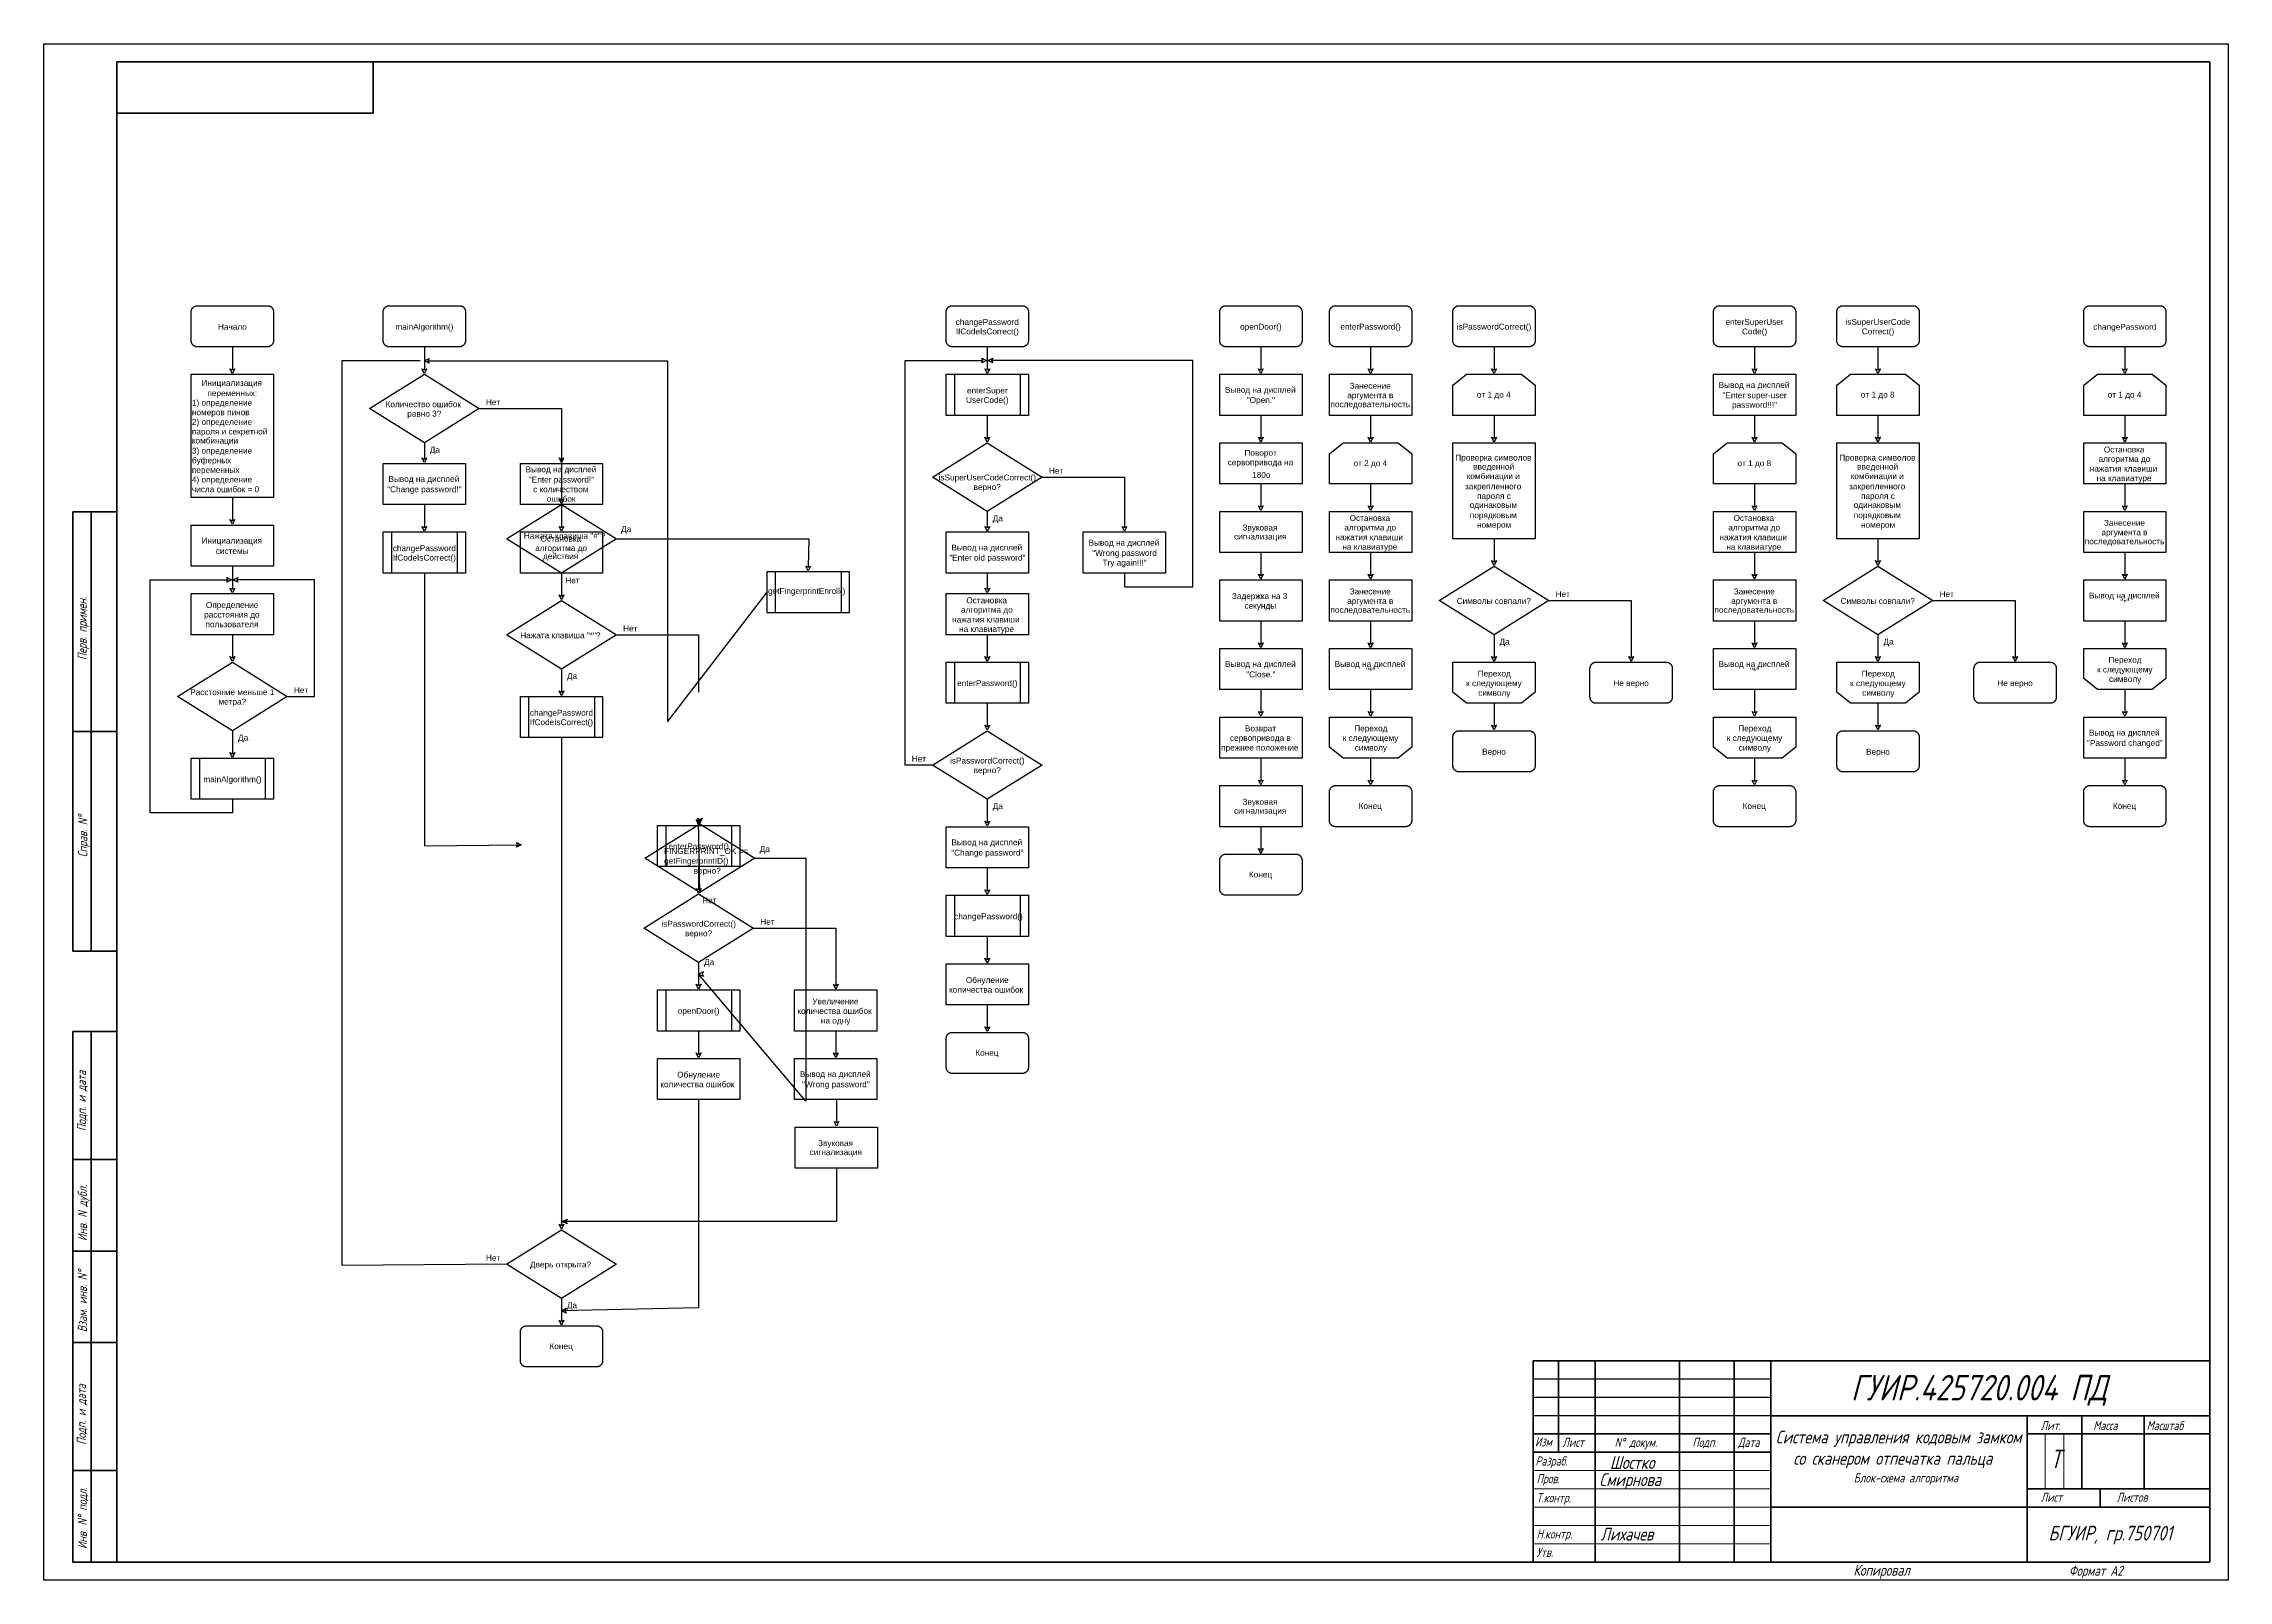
# Model space of a CAD drawing. Header units: millimetres. Extents: x 298 to 1740, y 2 to 447.
# Drawn here: x 1143 to 1740, y 27 to 447 of the extents above; entities that cross this region are included whole.
import ezdxf

# ---------------------------------------------------------------- set-up
doc = ezdxf.new("R2010")
doc.units = ezdxf.units.MM
doc.layers.add('4-текст', color=7, linetype='Continuous', true_color=0x00ad00)
doc.layers.add('PDF _Геометрия', color=7, linetype='Continuous')
doc.layers.add('PDF _Текст', color=7, linetype='Continuous')
for name, color, linetype, lineweight in [('Основная', 7, 'Continuous', 40), ('текст', 7, 'Continuous', 30), ('тонкая', 7, 'Continuous', 20)]:
    doc.layers.add(name, color=color, linetype=linetype, lineweight=lineweight)
doc.styles.add('PDF Arial', font='arial.ttf')
doc.styles.get("Standard").update_dxf_attribs({"font": '', "oblique": 15})
doc.styles.add('стиль рамки', font='romans.shx', dxfattribs={"width": 0.75, "oblique": 15, "height": 3.5})
doc.styles.get('Standard').set_extended_font_data('GOST type A')

msp = doc.modelspace()

# ---------------------------------------------------------------- linework, layer by layer
for p, q in [((1247.83, 360.72), (1313.24, 360.72)), ((1313.24, 360.72), (1313.24, 262.09)), ((1313.24, 262.09), (1340.48, 297.51, -1063.76)), ((1322.12, 215.47), (1321.79, 234.97, -1063.76)), ((1337.11, 224.83), (1351.12, 224.83)), ((1351.12, 224.83), (1351.12, 158.35)), ((1351.12, 158.35), (1321.79, 193.15, -1063.76)), ((1614.81, 82.43), (1549.81, 82.43)), ((1614.81, 77.43), (1549.81, 77.43)), ((1614.81, 72.43), (1549.81, 72.43)), ((1684.81, 32.43), (1684.81, 32.43))]:
    msp.add_line(p, q)
at = {"lineweight": 50}
for p, q in [((1614.81, 67.43), (1549.81, 67.43)), ((1614.81, 62.43), (1549.81, 62.43))]:
    msp.add_line(p, q, dxfattribs=at)
msp.add_lwpolyline([(1739.81, 27.43), (1142.81, 27.43), (1142.81, 447.43), (1739.81, 447.43)], close=True)
at = {"layer": 'PDF _Геометрия', "lineweight": 30}
for points in [[(1183.33, 365.47, -0.024568), (1183.26, 365.61, -0.024567), (1183.21, 365.77, -0.024569), (1183.17, 365.93, -0.024561), (1183.14, 366.09, -0.024565), (1183.14, 366.26), (1183.14, 374.13, -0.024564), (1183.14, 374.3, -0.024561), (1183.17, 374.46, -0.024564), (1183.21, 374.62, -0.024567), (1183.26, 374.78, -0.024566), (1183.33, 374.93, -0.024557), (1183.42, 375.07, -0.024557), (1183.52, 375.2, -0.024556), (1183.63, 375.32, -0.024561), (1183.75, 375.43, -0.024561), (1183.88, 375.53, -0.024558), (1184.03, 375.62, -0.024563), (1184.18, 375.69, -0.02456), (1184.33, 375.74, -0.024561), (1184.49, 375.78, -0.024563), (1184.66, 375.81, -0.024563), (1184.82, 375.82), (1203.93, 375.82, -0.024563), (1204.1, 375.81, -0.024562), (1204.26, 375.78, -0.024564), (1204.42, 375.74, -0.024565), (1204.58, 375.69, -0.02456), (1204.73, 375.62, -0.024567), (1204.87, 375.53, -0.024568), (1205, 375.43, -0.024563), (1205.13, 375.32, -0.024566), (1205.24, 375.2, -0.024576), (1205.34, 375.07, -0.024575), (1205.42, 374.93, -0.024568), (1205.49, 374.78, -0.024563), (1205.55, 374.62, -0.024551), (1205.59, 374.46, -0.02456), (1205.61, 374.3, -0.024583), (1205.62, 374.13), (1205.62, 366.26, -0.024584), (1205.61, 366.09, -0.024561), (1205.59, 365.93, -0.024551), (1205.55, 365.77, -0.024564), (1205.49, 365.61, -0.02457), (1205.42, 365.47, -0.024565), (1205.34, 365.32, -0.024585), (1205.24, 365.19, -0.024568), (1205.13, 365.07, -0.024566), (1205, 364.96, -0.024571), (1204.87, 364.86, -0.024576), (1204.73, 364.77, -0.024563), (1204.58, 364.7, -0.024573), (1204.42, 364.65, -0.024566), (1204.26, 364.61, -0.024563), (1204.1, 364.58, -0.02456), (1203.93, 364.57), (1184.82, 364.57, -0.02456), (1184.66, 364.58, -0.02456), (1184.49, 364.61, -0.024562), (1184.33, 364.65, -0.024564), (1184.18, 364.7, -0.024566), (1184.03, 364.77, -0.024559), (1183.88, 364.86, -0.024562), (1183.75, 364.96, -0.024564), (1183.63, 365.07, -0.024564), (1183.52, 365.19, -0.02456), (1183.42, 365.32, -0.024565)], [(1235.8, 365.47, -0.02457), (1235.73, 365.61, -0.024531), (1235.67, 365.77, -0.024553), (1235.63, 365.93, -0.024574), (1235.61, 366.09, -0.024571), (1235.6, 366.26), (1235.6, 374.13, -0.024545), (1235.61, 374.3, -0.024548), (1235.63, 374.46, -0.024553), (1235.67, 374.62, -0.024529), (1235.73, 374.78, -0.024568), (1235.8, 374.93, -0.024561), (1235.88, 375.07, -0.024534), (1235.98, 375.2, -0.024538), (1236.09, 375.32, -0.024573), (1236.22, 375.43, -0.024553), (1236.35, 375.53, -0.024573), (1236.49, 375.62, -0.024549), (1236.64, 375.69, -0.024558), (1236.8, 375.74, -0.024562), (1236.96, 375.78, -0.024562), (1237.12, 375.81, -0.024562), (1237.29, 375.82), (1256.4, 375.82, -0.024564), (1256.56, 375.81, -0.024562), (1256.73, 375.78, -0.024573), (1256.89, 375.74, -0.024573), (1257.04, 375.69, -0.024574), (1257.19, 375.62, -0.024588), (1257.34, 375.53, -0.024584), (1257.47, 375.43, -0.024562), (1257.59, 375.32, -0.024574), (1257.7, 375.2, -0.024592), (1257.8, 375.07, -0.024592), (1257.89, 374.93, -0.024602), (1257.96, 374.78, -0.024554), (1258.01, 374.62, -0.024597), (1258.05, 374.46, -0.024573), (1258.08, 374.3, -0.024592), (1258.09, 374.13), (1258.09, 366.26, -0.024592), (1258.08, 366.09, -0.024553), (1258.05, 365.93, -0.024597), (1258.01, 365.77, -0.024576), (1257.96, 365.61, -0.024604), (1257.89, 365.47, -0.024592), (1257.8, 365.32, -0.024591), (1257.7, 365.19, -0.024577), (1257.59, 365.07, -0.024538), (1257.47, 364.96, -0.024561), (1257.34, 364.86, -0.024591), (1257.19, 364.77, -0.024567), (1257.04, 364.7, -0.024577), (1256.89, 364.65, -0.024571), (1256.73, 364.61, -0.024557), (1256.56, 364.58, -0.024559), (1256.4, 364.57), (1237.29, 364.57, -0.024558), (1237.12, 364.58, -0.024563), (1236.96, 364.61, -0.024559), (1236.8, 364.65, -0.024562), (1236.64, 364.7, -0.024551), (1236.49, 364.77, -0.024558), (1236.35, 364.86, -0.02457), (1236.22, 364.96, -0.024593), (1236.09, 365.07, -0.02456), (1235.98, 365.19, -0.024533), (1235.88, 365.32, -0.024543)], [(1389.64, 365.47, -0.02445), (1389.56, 365.61, -0.024537), (1389.51, 365.77, -0.024576), (1389.47, 365.93, -0.024407), (1389.44, 366.09, -0.024486), (1389.44, 366.26), (1389.44, 374.13, -0.024486), (1389.44, 374.3, -0.024406), (1389.47, 374.46, -0.024576), (1389.51, 374.62, -0.024536), (1389.56, 374.78, -0.024448), (1389.64, 374.93, -0.024538), (1389.72, 375.07, -0.024691), (1389.82, 375.2, -0.024527), (1389.93, 375.32, -0.024617), (1390.05, 375.43, -0.024564), (1390.19, 375.53, -0.024619), (1390.33, 375.62, -0.024513), (1390.48, 375.69, -0.02457), (1390.63, 375.74, -0.024528), (1390.79, 375.78, -0.024548), (1390.96, 375.81, -0.024565), (1391.12, 375.82), (1410.24, 375.82, -0.024565), (1410.4, 375.81, -0.024586), (1410.56, 375.78, -0.024576), (1410.72, 375.74, -0.024605), (1410.88, 375.69, -0.024638), (1411.03, 375.62, -0.02463), (1411.17, 375.53, -0.024558), (1411.31, 375.43, -0.02462), (1411.43, 375.32, -0.024608), (1411.54, 375.2, -0.024626), (1411.64, 375.07, -0.024735), (1411.72, 374.93, -0.024545), (1411.79, 374.78, -0.024634), (1411.85, 374.62, -0.024576), (1411.89, 374.46, -0.02453), (1411.91, 374.3, -0.024719), (1411.92, 374.13), (1411.92, 366.26, -0.024719), (1411.91, 366.09, -0.024531), (1411.89, 365.93, -0.024576), (1411.85, 365.77, -0.024636), (1411.79, 365.61, -0.024547), (1411.72, 365.47, -0.024736), (1411.64, 365.32, -0.024625), (1411.54, 365.19, -0.02461), (1411.43, 365.07, -0.024623), (1411.31, 364.96, -0.024561), (1411.17, 364.86, -0.024633), (1411.03, 364.77, -0.02464), (1410.88, 364.7, -0.024608), (1410.72, 364.65, -0.024574), (1410.56, 364.61, -0.024584), (1410.4, 364.58, -0.024561), (1410.24, 364.57), (1391.12, 364.57, -0.024561), (1390.96, 364.58, -0.024546), (1390.79, 364.61, -0.024526), (1390.63, 364.65, -0.024574), (1390.48, 364.7, -0.024516), (1390.33, 364.77, -0.024617), (1390.19, 364.86, -0.024565), (1390.05, 364.96, -0.02462), (1389.93, 365.07, -0.024529), (1389.82, 365.19, -0.024624), (1389.72, 365.32, -0.02463)], [(1464.4, 365.47, -0.024469), (1464.33, 365.61, -0.024559), (1464.27, 365.77, -0.024677), (1464.23, 365.93, -0.024617), (1464.21, 366.09, -0.024592), (1464.2, 366.26), (1464.2, 374.13, -0.024507), (1464.21, 374.3, -0.024427), (1464.23, 374.46, -0.024472), (1464.27, 374.62, -0.024455), (1464.33, 374.78, -0.024468), (1464.4, 374.93, -0.024445), (1464.48, 375.07, -0.024367), (1464.58, 375.2, -0.024527), (1464.69, 375.32, -0.024617), (1464.82, 375.43, -0.024564), (1464.95, 375.53, -0.024464), (1465.09, 375.62, -0.024562), (1465.24, 375.69, -0.02457), (1465.4, 375.74, -0.024554), (1465.56, 375.78, -0.024548), (1465.72, 375.81, -0.024565), (1465.89, 375.82), (1485, 375.82, -0.024561), (1485.16, 375.81, -0.024546), (1485.33, 375.78, -0.024572), (1485.49, 375.74, -0.024533), (1485.64, 375.69, -0.024499), (1485.79, 375.62, -0.024579), (1485.94, 375.53, -0.024558), (1486.07, 375.43, -0.02462), (1486.19, 375.32, -0.024684), (1486.3, 375.2, -0.024645), (1486.4, 375.07, -0.024553), (1486.49, 374.93, -0.024737), (1486.56, 374.78, -0.024554), (1486.61, 374.62, -0.024576), (1486.65, 374.46, -0.024614), (1486.68, 374.3, -0.024592), (1486.68, 374.13), (1486.68, 366.26, -0.024592), (1486.68, 366.09, -0.024615), (1486.65, 365.93, -0.024576), (1486.61, 365.77, -0.024556), (1486.56, 365.61, -0.024739), (1486.49, 365.47, -0.024647), (1486.4, 365.32, -0.024542), (1486.3, 365.19, -0.024606), (1486.19, 365.07, -0.024623), (1486.07, 364.96, -0.024561), (1485.94, 364.86, -0.024582), (1485.79, 364.77, -0.024595), (1485.64, 364.7, -0.024566), (1485.49, 364.65, -0.024599), (1485.33, 364.61, -0.024555), (1485.16, 364.58, -0.024561), (1485, 364.57), (1465.89, 364.57, -0.024561), (1465.72, 364.58, -0.024546), (1465.56, 364.61, -0.024552), (1465.4, 364.65, -0.024535), (1465.24, 364.7, -0.024522), (1465.09, 364.77, -0.02457), (1464.95, 364.86, -0.024565), (1464.82, 364.96, -0.02462), (1464.69, 365.07, -0.024529), (1464.58, 365.19, -0.024366), (1464.48, 365.32, -0.024448)], [(1494.38, 365.47, -0.024564), (1494.31, 365.61, -0.024559), (1494.25, 365.77, -0.024575), (1494.21, 365.93, -0.024407), (1494.19, 366.09, -0.02438), (1494.18, 366.26), (1494.18, 374.13, -0.024486), (1494.19, 374.3, -0.024511), (1494.21, 374.46, -0.024576), (1494.25, 374.62, -0.024456), (1494.31, 374.78, -0.024562), (1494.38, 374.93, -0.024447), (1494.46, 375.07, -0.024521), (1494.56, 375.2, -0.024448), (1494.67, 375.32, -0.02462), (1494.8, 375.43, -0.024539), (1494.93, 375.53, -0.024453), (1495.07, 375.62, -0.024595), (1495.22, 375.69, -0.024531), (1495.38, 375.74, -0.024531), (1495.54, 375.78, -0.024545), (1495.7, 375.81, -0.024554), (1495.87, 375.82), (1514.98, 375.82, -0.024561), (1515.14, 375.81, -0.024559), (1515.31, 375.78, -0.02455), (1515.47, 375.74, -0.024572), (1515.62, 375.69, -0.024544), (1515.77, 375.62, -0.02463), (1515.92, 375.53, -0.024558), (1516.05, 375.43, -0.02462), (1516.17, 375.32, -0.024747), (1516.28, 375.2, -0.024715), (1516.38, 375.07, -0.024735), (1516.47, 374.93, -0.024737), (1516.54, 374.78, -0.024734), (1516.59, 374.62, -0.024782), (1516.63, 374.46, -0.024614), (1516.66, 374.3, -0.024698), (1516.67, 374.13), (1516.67, 366.26, -0.024698), (1516.66, 366.09, -0.024615), (1516.63, 365.93, -0.024782), (1516.59, 365.77, -0.024736), (1516.54, 365.61, -0.024645), (1516.47, 365.47, -0.024736), (1516.38, 365.32, -0.024797), (1516.28, 365.19, -0.02475), (1516.17, 365.07, -0.024625), (1516.05, 364.96, -0.024558), (1515.92, 364.86, -0.024636), (1515.77, 364.77, -0.024547), (1515.62, 364.7, -0.024608), (1515.47, 364.65, -0.024549), (1515.31, 364.61, -0.024568), (1515.14, 364.58, -0.024561), (1514.98, 364.57), (1495.87, 364.57, -0.024559), (1495.7, 364.58, -0.024558), (1495.54, 364.61, -0.024552), (1495.38, 364.65, -0.024535), (1495.22, 364.7, -0.024598), (1495.07, 364.77, -0.02445), (1494.93, 364.86, -0.02454), (1494.8, 364.96, -0.024623), (1494.67, 365.07, -0.02445), (1494.56, 365.19, -0.024519), (1494.46, 365.32, -0.02445)], [(1528.11, 365.47, -0.024469), (1528.04, 365.61, -0.024458), (1527.98, 365.77, -0.024576), (1527.94, 365.93, -0.024407), (1527.92, 366.09, -0.024486), (1527.91, 366.26), (1527.91, 374.13, -0.024486), (1527.92, 374.3, -0.024406), (1527.94, 374.46, -0.024577), (1527.98, 374.62, -0.024455), (1528.04, 374.78, -0.024468), (1528.11, 374.93, -0.024447), (1528.19, 375.07, -0.024521), (1528.29, 375.2, -0.024448), (1528.4, 375.32, -0.024492), (1528.52, 375.43, -0.024473), (1528.66, 375.53, -0.024562), (1528.8, 375.62, -0.024513), (1528.95, 375.69, -0.02457), (1529.1, 375.74, -0.024554), (1529.26, 375.78, -0.024548), (1529.43, 375.81, -0.024565), (1529.59, 375.82), (1548.71, 375.82, -0.024561), (1548.87, 375.81, -0.024574), (1549.04, 375.78, -0.024597), (1549.2, 375.74, -0.024533), (1549.35, 375.69, -0.02468), (1549.5, 375.62, -0.024633), (1549.64, 375.53, -0.024619), (1549.78, 375.43, -0.02462), (1549.9, 375.32, -0.024527), (1550.01, 375.2, -0.024626), (1550.11, 375.07, -0.024646), (1550.19, 374.93, -0.024545), (1550.26, 374.78, -0.024633), (1550.32, 374.62, -0.024577), (1550.36, 374.46, -0.02453), (1550.38, 374.3, -0.024719), (1550.39, 374.13), (1550.39, 366.26, -0.024719), (1550.38, 366.09, -0.024532), (1550.36, 365.93, -0.024576), (1550.32, 365.77, -0.024635), (1550.26, 365.61, -0.024547), (1550.19, 365.47, -0.024736), (1550.11, 365.32, -0.024542), (1550.01, 365.19, -0.024529), (1549.9, 365.07, -0.024625), (1549.78, 364.96, -0.024558), (1549.64, 364.86, -0.024636), (1549.5, 364.77, -0.024637), (1549.35, 364.7, -0.024608), (1549.2, 364.65, -0.024567), (1549.04, 364.61, -0.024583), (1548.87, 364.58, -0.024561), (1548.71, 364.57), (1529.59, 364.57, -0.024561), (1529.43, 364.58, -0.024546), (1529.26, 364.61, -0.024552), (1529.1, 364.65, -0.024535), (1528.95, 364.7, -0.024474), (1528.8, 364.77, -0.024559), (1528.66, 364.86, -0.024474), (1528.52, 364.96, -0.024495), (1528.4, 365.07, -0.02445), (1528.29, 365.19, -0.024519), (1528.19, 365.32, -0.02445)], [(1599.31, 365.47, -0.02437), (1599.24, 365.61, -0.024258), (1599.18, 365.77, -0.024574), (1599.14, 365.93, -0.024513), (1599.12, 366.09, -0.024698), (1599.11, 366.26), (1599.11, 374.13, -0.024698), (1599.12, 374.3, -0.024512), (1599.14, 374.46, -0.024574), (1599.18, 374.62, -0.024257), (1599.24, 374.78, -0.024369), (1599.31, 374.93, -0.024467), (1599.39, 375.07, -0.024195), (1599.49, 375.2, -0.024451), (1599.6, 375.32, -0.024612), (1599.73, 375.43, -0.024506), (1599.86, 375.53, -0.024565), (1600, 375.62, -0.02452), (1600.15, 375.69, -0.024495), (1600.31, 375.74, -0.024574), (1600.47, 375.78, -0.024517), (1600.63, 375.81, -0.024551), (1600.8, 375.82), (1619.91, 375.82, -0.024568), (1620.07, 375.81, -0.024614), (1620.24, 375.78, -0.02462), (1620.4, 375.74, -0.024579), (1620.55, 375.69, -0.024686), (1620.7, 375.62, -0.02468), (1620.85, 375.53, -0.024598), (1620.98, 375.43, -0.024332), (1621.1, 375.32, -0.024765), (1621.21, 375.2, -0.024557), (1621.31, 375.07, -0.024646), (1621.4, 374.93, -0.024352), (1621.47, 374.78, -0.024452), (1621.52, 374.62, -0.024578), (1621.56, 374.46, -0.02472), (1621.59, 374.3, -0.024698), (1621.6, 374.13), (1621.6, 366.26, -0.024698), (1621.59, 366.09, -0.024721), (1621.56, 365.93, -0.024782), (1621.52, 365.77, -0.024456), (1621.47, 365.61, -0.024332), (1621.4, 365.47, -0.02461), (1621.31, 365.32, -0.024714), (1621.21, 365.19, -0.024768), (1621.1, 365.07, -0.024335), (1620.98, 364.96, -0.024492), (1620.85, 364.86, -0.024476), (1620.7, 364.77, -0.024591), (1620.55, 364.7, -0.024582), (1620.4, 364.65, -0.024618), (1620.24, 364.61, -0.024611), (1620.07, 364.58, -0.024564), (1619.91, 364.57), (1600.8, 364.57, -0.024547), (1600.63, 364.58, -0.024514), (1600.47, 364.61, -0.024573), (1600.31, 364.65, -0.024499), (1600.15, 364.7, -0.024507), (1600, 364.77, -0.024562), (1599.86, 364.86, -0.024495), (1599.73, 364.96, -0.024478), (1599.6, 365.07, -0.024453), (1599.49, 365.19, -0.024193), (1599.39, 365.32, -0.02447)], [(1633.04, 365.47, -0.024565), (1632.97, 365.61, -0.024658), (1632.91, 365.77, -0.02437), (1632.87, 365.93, -0.024323), (1632.85, 366.09, -0.024274), (1632.84, 366.26), (1632.84, 374.13, -0.024273), (1632.85, 374.3, -0.024322), (1632.87, 374.46, -0.02437), (1632.91, 374.62, -0.024656), (1632.97, 374.78, -0.024563), (1633.04, 374.93, -0.024627), (1633.12, 375.07, -0.02437), (1633.22, 375.2, -0.024587), (1633.33, 375.32, -0.024474), (1633.45, 375.43, -0.024615), (1633.59, 375.53, -0.024674), (1633.73, 375.62, -0.024601), (1633.88, 375.69, -0.024495), (1634.04, 375.74, -0.024574), (1634.2, 375.78, -0.024514), (1634.36, 375.81, -0.024558), (1634.52, 375.82), (1653.64, 375.82, -0.02457), (1653.8, 375.81, -0.024589), (1653.97, 375.78, -0.024627), (1654.13, 375.74, -0.024637), (1654.28, 375.69, -0.024589), (1654.43, 375.62, -0.024691), (1654.57, 375.53, -0.02449), (1654.71, 375.43, -0.024622), (1654.83, 375.32, -0.02474), (1654.94, 375.2, -0.024549), (1655.04, 375.07, -0.024646), (1655.12, 374.93, -0.024739), (1655.2, 374.78, -0.024652), (1655.25, 374.62, -0.024782), (1655.29, 374.46, -0.02495), (1655.32, 374.3, -0.024931), (1655.32, 374.13), (1655.32, 366.26, -0.024932), (1655.32, 366.09, -0.024951), (1655.29, 365.93, -0.024782), (1655.25, 365.77, -0.024654), (1655.2, 365.61, -0.024741), (1655.12, 365.47, -0.024647), (1655.04, 365.32, -0.024548), (1654.94, 365.19, -0.024742), (1654.83, 365.07, -0.024763), (1654.71, 364.96, -0.024624), (1654.57, 364.86, -0.024677), (1654.43, 364.77, -0.024679), (1654.28, 364.7, -0.024576), (1654.13, 364.65, -0.024618), (1653.97, 364.61, -0.024587), (1653.8, 364.58, -0.024567), (1653.64, 364.57), (1634.52, 364.57, -0.024554), (1634.36, 364.58, -0.024511), (1634.2, 364.61, -0.024573), (1634.04, 364.65, -0.024499), (1633.88, 364.7, -0.024604), (1633.73, 364.77, -0.024556), (1633.59, 364.86, -0.024495), (1633.45, 364.96, -0.024478), (1633.33, 365.07, -0.02459), (1633.22, 365.19, -0.024368), (1633.12, 365.32, -0.02463)], [(1700.49, 365.47, -0.024373), (1700.42, 365.61, -0.024258), (1700.37, 365.77, -0.024574), (1700.33, 365.93, -0.024723), (1700.3, 366.09, -0.024274), (1700.29, 366.26), (1700.29, 374.13, -0.024273), (1700.3, 374.3, -0.024722), (1700.33, 374.46, -0.02437), (1700.37, 374.62, -0.024254), (1700.42, 374.78, -0.024369), (1700.49, 374.93, -0.024471), (1700.58, 375.07, -0.024361), (1700.68, 375.2, -0.024451), (1700.79, 375.32, -0.024327), (1700.91, 375.43, -0.024506), (1701.04, 375.53, -0.024565), (1701.19, 375.62, -0.024601), (1701.33, 375.69, -0.024703), (1701.49, 375.74, -0.024586), (1701.65, 375.78, -0.024604), (1701.81, 375.81, -0.024568), (1701.98, 375.82), (1721.09, 375.82, -0.024568), (1721.26, 375.81, -0.02452), (1721.42, 375.78, -0.024586), (1721.58, 375.74, -0.024637), (1721.74, 375.69, -0.024589), (1721.89, 375.62, -0.024691), (1722.03, 375.53, -0.024358), (1722.16, 375.43, -0.024627), (1722.29, 375.32, -0.024765), (1722.4, 375.2, -0.024715), (1722.49, 375.07, -0.024624), (1722.58, 374.93, -0.024739), (1722.65, 374.78, -0.024854), (1722.71, 374.62, -0.024391), (1722.75, 374.46, -0.024529), (1722.77, 374.3, -0.024507), (1722.78, 374.13), (1722.78, 366.26, -0.024507), (1722.77, 366.09, -0.02453), (1722.75, 365.93, -0.02439), (1722.71, 365.77, -0.024856), (1722.65, 365.61, -0.024741), (1722.58, 365.47, -0.024625), (1722.49, 365.32, -0.024714), (1722.4, 365.19, -0.024768), (1722.29, 365.07, -0.02463), (1722.16, 364.96, -0.02436), (1722.03, 364.86, -0.024677), (1721.89, 364.77, -0.024679), (1721.74, 364.7, -0.024576), (1721.58, 364.65, -0.024578), (1721.42, 364.61, -0.024518), (1721.26, 364.58, -0.024564), (1721.09, 364.57), (1701.98, 364.57, -0.024564), (1701.81, 364.58, -0.024601), (1701.65, 364.61, -0.024585), (1701.49, 364.65, -0.024707), (1701.33, 364.7, -0.024604), (1701.19, 364.77, -0.024562), (1701.04, 364.86, -0.024502), (1700.91, 364.96, -0.024335), (1700.79, 365.07, -0.024615), (1700.68, 365.19, -0.024526), (1700.58, 365.32, -0.024452)], [(1565.58, 268.03, -0.024576), (1565.51, 268.18, -0.024666), (1565.46, 268.34, -0.024584), (1565.42, 268.5, -0.024522), (1565.39, 268.66, -0.024508), (1565.38, 268.82), (1565.38, 276.69, -0.024506), (1565.39, 276.86, -0.02453), (1565.42, 277.02, -0.024354), (1565.46, 277.18, -0.024407), (1565.51, 277.34, -0.024567), (1565.58, 277.49, -0.024406), (1565.67, 277.63, -0.024509), (1565.77, 277.76, -0.024411), (1565.88, 277.89, -0.024502), (1566, 278, -0.024426), (1566.13, 278.1, -0.02449), (1566.27, 278.18, -0.024481), (1566.42, 278.25, -0.024434), (1566.58, 278.31, -0.024546), (1566.74, 278.35, -0.024523), (1566.9, 278.37, -0.024533), (1567.07, 278.38), (1586.18, 278.38, -0.024533), (1586.35, 278.37, -0.024564), (1586.51, 278.35, -0.024591), (1586.67, 278.31, -0.02457), (1586.83, 278.25, -0.024648), (1586.98, 278.18, -0.024714), (1587.12, 278.1, -0.024661), (1587.25, 278, -0.024507), (1587.37, 277.89, -0.024589), (1587.49, 277.76, -0.024526), (1587.58, 277.63, -0.024606), (1587.67, 277.49, -0.024547), (1587.74, 277.34, -0.024424), (1587.8, 277.18, -0.024579), (1587.84, 277.02, -0.024947), (1587.86, 276.86, -0.024506), (1587.87, 276.69), (1587.87, 268.82, -0.024508), (1587.86, 268.66, -0.02494), (1587.84, 268.5, -0.024792), (1587.8, 268.34, -0.024464), (1587.74, 268.18, -0.024573), (1587.67, 268.03, -0.024658), (1587.58, 267.89, -0.02475), (1587.49, 267.75, -0.024603), (1587.37, 267.63, -0.024474), (1587.25, 267.52, -0.024737), (1587.12, 267.42, -0.024702), (1586.98, 267.34, -0.024706), (1586.83, 267.27, -0.024709), (1586.67, 267.21, -0.024612), (1586.51, 267.17, -0.024606), (1586.35, 267.15, -0.024596), (1586.18, 267.14), (1567.07, 267.14, -0.024596), (1566.9, 267.15, -0.024565), (1566.74, 267.17, -0.024526), (1566.58, 267.21, -0.024527), (1566.42, 267.27, -0.024417), (1566.27, 267.34, -0.024435), (1566.13, 267.42, -0.02433), (1566, 267.52, -0.024442), (1565.88, 267.63, -0.024587), (1565.77, 267.75, -0.024724), (1565.67, 267.89, -0.024276)], [(1670.51, 268.03, -0.024398), (1670.44, 268.18, -0.024266), (1670.39, 268.34, -0.024584), (1670.35, 268.5, -0.024312), (1670.32, 268.66, -0.024508), (1670.31, 268.82), (1670.31, 276.69, -0.024506), (1670.32, 276.86, -0.02432), (1670.35, 277.02, -0.024354), (1670.39, 277.18, -0.024207), (1670.44, 277.34, -0.024372), (1670.51, 277.49, -0.024606), (1670.6, 277.63, -0.024522), (1670.7, 277.76, -0.024436), (1670.81, 277.89, -0.024502), (1670.93, 278, -0.024419), (1671.06, 278.1, -0.024479), (1671.21, 278.18, -0.024563), (1671.35, 278.25, -0.024571), (1671.51, 278.31, -0.024546), (1671.67, 278.35, -0.024551), (1671.83, 278.37, -0.024522), (1672, 278.38), (1691.11, 278.38, -0.024533), (1691.28, 278.37, -0.024602), (1691.44, 278.35, -0.024591), (1691.6, 278.31, -0.024505), (1691.76, 278.25, -0.024554), (1691.91, 278.18, -0.02472), (1692.05, 278.1, -0.024283), (1692.18, 278, -0.024655), (1692.3, 277.89, -0.024751), (1692.42, 277.76, -0.024867), (1692.51, 277.63, -0.024599), (1692.6, 277.49, -0.024742), (1692.67, 277.34, -0.024426), (1692.73, 277.18, -0.024783), (1692.77, 277.02, -0.024318), (1692.79, 276.86, -0.024273), (1692.8, 276.69), (1692.8, 268.82, -0.024486), (1692.79, 268.66, -0.024731), (1692.77, 268.5, -0.024792), (1692.73, 268.34, -0.024666), (1692.67, 268.18, -0.024768), (1692.6, 268.03, -0.024658), (1692.51, 267.89, -0.024733), (1692.42, 267.75, -0.024441), (1692.3, 267.63, -0.024622), (1692.18, 267.52, -0.024352), (1692.05, 267.42, -0.024686), (1691.91, 267.34, -0.024609), (1691.76, 267.27, -0.024644), (1691.6, 267.21, -0.024612), (1691.44, 267.17, -0.024644), (1691.28, 267.15, -0.024596), (1691.11, 267.14), (1672, 267.14, -0.024586), (1671.83, 267.15, -0.024593), (1671.67, 267.17, -0.024526), (1671.51, 267.21, -0.02467), (1671.35, 267.27, -0.024681), (1671.21, 267.34, -0.024429), (1671.06, 267.42, -0.024436), (1670.93, 267.52, -0.024442), (1670.81, 267.63, -0.02445), (1670.7, 267.75, -0.024571), (1670.6, 267.89, -0.024662)], [(1528.11, 249.29, -0.0245), (1528.04, 249.44, -0.024466), (1527.98, 249.6, -0.024573), (1527.94, 249.76, -0.02442), (1527.92, 249.92, -0.024481), (1527.91, 250.09), (1527.91, 257.96, -0.024483), (1527.92, 258.12, -0.024399), (1527.94, 258.29, -0.024566), (1527.98, 258.45, -0.024477), (1528.04, 258.6, -0.024471), (1528.11, 258.75, -0.02448), (1528.19, 258.89, -0.024521), (1528.29, 259.03, -0.024432), (1528.4, 259.15, -0.024441), (1528.52, 259.26, -0.024448), (1528.66, 259.36, -0.024591), (1528.8, 259.44, -0.024494), (1528.95, 259.51, -0.024602), (1529.1, 259.57, -0.024464), (1529.26, 259.61, -0.024559), (1529.43, 259.63, -0.024508), (1529.59, 259.64), (1548.71, 259.64, -0.024504), (1548.87, 259.63, -0.024584), (1549.04, 259.61, -0.024507), (1549.2, 259.57, -0.024565), (1549.35, 259.51, -0.024623), (1549.5, 259.44, -0.024625), (1549.64, 259.36, -0.024594), (1549.78, 259.26, -0.024569), (1549.9, 259.15, -0.024511), (1550.01, 259.03, -0.024625), (1550.11, 258.89, -0.024679), (1550.19, 258.75, -0.024549), (1550.26, 258.6, -0.024655), (1550.32, 258.45, -0.024566), (1550.36, 258.29, -0.024524), (1550.38, 258.12, -0.024716), (1550.39, 257.96), (1550.39, 250.09, -0.024715), (1550.38, 249.92, -0.024545), (1550.36, 249.76, -0.024573), (1550.32, 249.6, -0.024643), (1550.26, 249.44, -0.024578), (1550.19, 249.29, -0.02478), (1550.11, 249.15, -0.024588), (1550.01, 249.02, -0.024512), (1549.9, 248.89, -0.024649), (1549.78, 248.78, -0.024619), (1549.64, 248.68, -0.024642), (1549.5, 248.6, -0.024617), (1549.35, 248.53, -0.024636), (1549.2, 248.47, -0.02452), (1549.04, 248.43, -0.024638), (1548.87, 248.41, -0.024593), (1548.71, 248.4), (1529.59, 248.4, -0.024593), (1529.43, 248.41, -0.0246), (1529.26, 248.43, -0.024546), (1529.1, 248.47, -0.024603), (1528.95, 248.53, -0.024453), (1528.8, 248.6, -0.024571), (1528.66, 248.68, -0.024486), (1528.52, 248.78, -0.02447), (1528.4, 248.89, -0.024433), (1528.29, 249.02, -0.024567), (1528.19, 249.15, -0.024492)], [(1633.04, 249.29, -0.024596), (1632.97, 249.44, -0.024666), (1632.91, 249.6, -0.024367), (1632.87, 249.76, -0.024336), (1632.85, 249.92, -0.024269), (1632.84, 250.09), (1632.84, 257.96, -0.024271), (1632.85, 258.12, -0.024315), (1632.87, 258.29, -0.024359), (1632.91, 258.45, -0.024678), (1632.97, 258.6, -0.024567), (1633.04, 258.75, -0.024661), (1633.12, 258.89, -0.02437), (1633.22, 259.03, -0.024571), (1633.33, 259.15, -0.024424), (1633.45, 259.26, -0.02459), (1633.59, 259.36, -0.024703), (1633.73, 259.44, -0.024582), (1633.88, 259.51, -0.024528), (1634.04, 259.57, -0.024484), (1634.2, 259.61, -0.024524), (1634.36, 259.63, -0.024501), (1634.52, 259.64), (1653.64, 259.64, -0.024514), (1653.8, 259.63, -0.0246), (1653.97, 259.61, -0.024537), (1654.13, 259.57, -0.024669), (1654.28, 259.51, -0.024532), (1654.43, 259.44, -0.024683), (1654.57, 259.36, -0.024465), (1654.71, 259.26, -0.024571), (1654.83, 259.15, -0.024724), (1654.94, 259.03, -0.024548), (1655.04, 258.89, -0.024679), (1655.12, 258.75, -0.024742), (1655.2, 258.6, -0.024674), (1655.25, 258.45, -0.024771), (1655.29, 258.29, -0.024943), (1655.32, 258.12, -0.024928), (1655.32, 257.96), (1655.32, 250.09, -0.024927), (1655.32, 249.92, -0.024964), (1655.29, 249.76, -0.024779), (1655.25, 249.6, -0.024662), (1655.2, 249.44, -0.024771), (1655.12, 249.29, -0.024691), (1655.04, 249.15, -0.024594), (1654.94, 249.02, -0.024725), (1654.83, 248.89, -0.024786), (1654.71, 248.78, -0.024685), (1654.57, 248.68, -0.024683), (1654.43, 248.6, -0.024659), (1654.28, 248.53, -0.024603), (1654.13, 248.47, -0.024571), (1653.97, 248.43, -0.024641), (1653.8, 248.41, -0.024599), (1653.64, 248.4), (1634.52, 248.4, -0.024586), (1634.36, 248.41, -0.024565), (1634.2, 248.43, -0.024566), (1634.04, 248.47, -0.024567), (1633.88, 248.53, -0.024583), (1633.73, 248.6, -0.024568), (1633.59, 248.68, -0.024507), (1633.45, 248.78, -0.024453), (1633.33, 248.89, -0.024573), (1633.22, 249.02, -0.024416), (1633.12, 249.15, -0.024673)], [(1494.38, 234.3, -0.024564), (1494.31, 234.45, -0.024567), (1494.25, 234.61, -0.024583), (1494.21, 234.77, -0.02442), (1494.19, 234.93, -0.024376), (1494.18, 235.1), (1494.18, 242.97, -0.024485), (1494.19, 243.13, -0.024505), (1494.21, 243.3, -0.024565), (1494.25, 243.46, -0.024443), (1494.31, 243.61, -0.024549), (1494.38, 243.76, -0.024437), (1494.46, 243.9, -0.024532), (1494.56, 244.04, -0.024432), (1494.67, 244.16, -0.024535), (1494.8, 244.27, -0.024517), (1494.93, 244.37, -0.024427), (1495.07, 244.45, -0.024518), (1495.22, 244.52, -0.024463), (1495.38, 244.58, -0.024441), (1495.54, 244.62, -0.024555), (1495.7, 244.64, -0.024497), (1495.87, 244.65), (1514.98, 244.65, -0.024504), (1515.14, 244.64, -0.024569), (1515.31, 244.62, -0.024522), (1515.47, 244.58, -0.024565), (1515.62, 244.52, -0.024467), (1515.77, 244.45, -0.024604), (1515.92, 244.37, -0.024587), (1516.05, 244.27, -0.024536), (1516.17, 244.16, -0.024732), (1516.28, 244.04, -0.0247), (1516.38, 243.9, -0.024713), (1516.47, 243.76, -0.024722), (1516.54, 243.61, -0.024721), (1516.59, 243.46, -0.024771), (1516.63, 243.3, -0.024608), (1516.66, 243.13, -0.024697), (1516.67, 242.97), (1516.67, 235.1, -0.024694), (1516.66, 234.93, -0.024617), (1516.63, 234.77, -0.024795), (1516.59, 234.61, -0.024745), (1516.54, 234.45, -0.024645), (1516.47, 234.3, -0.024749), (1516.38, 234.16, -0.024768), (1516.28, 234.03, -0.024747), (1516.17, 233.9, -0.024664), (1516.05, 233.79, -0.024534), (1515.92, 233.69, -0.024716), (1515.77, 233.61, -0.024526), (1515.62, 233.54, -0.024676), (1515.47, 233.48, -0.024645), (1515.31, 233.44, -0.024518), (1515.14, 233.42, -0.024593), (1514.98, 233.41), (1495.87, 233.41, -0.024591), (1495.7, 233.42, -0.024507), (1495.54, 233.44, -0.024608), (1495.38, 233.48, -0.024562), (1495.22, 233.54, -0.024577), (1495.07, 233.61, -0.024482), (1494.93, 233.69, -0.0245), (1494.8, 233.79, -0.02463), (1494.67, 233.9, -0.024447), (1494.56, 234.03, -0.024491), (1494.46, 234.16, -0.024461)], [(1599.31, 234.3, -0.02437), (1599.24, 234.45, -0.024266), (1599.18, 234.61, -0.024582), (1599.14, 234.77, -0.024526), (1599.12, 234.93, -0.024693), (1599.11, 235.1), (1599.11, 242.97, -0.024697), (1599.12, 243.13, -0.024505), (1599.14, 243.3, -0.024563), (1599.18, 243.46, -0.024243), (1599.24, 243.61, -0.024355), (1599.31, 243.76, -0.024457), (1599.39, 243.9, -0.024206), (1599.49, 244.04, -0.024434), (1599.6, 244.16, -0.024527), (1599.73, 244.27, -0.024485), (1599.86, 244.37, -0.024539), (1600, 244.45, -0.024443), (1600.15, 244.52, -0.024428), (1600.31, 244.58, -0.024484), (1600.47, 244.62, -0.024527), (1600.63, 244.64, -0.024494), (1600.8, 244.65), (1619.91, 244.65, -0.024511), (1620.07, 244.64, -0.024624), (1620.24, 244.62, -0.024591), (1620.4, 244.58, -0.024572), (1620.55, 244.52, -0.024609), (1620.7, 244.45, -0.024654), (1620.85, 244.37, -0.024627), (1620.98, 244.27, -0.024249), (1621.1, 244.16, -0.024751), (1621.21, 244.04, -0.024543), (1621.31, 243.9, -0.024624), (1621.4, 243.76, -0.024337), (1621.47, 243.61, -0.024438), (1621.52, 243.46, -0.024567), (1621.56, 243.3, -0.024713), (1621.59, 243.13, -0.024697), (1621.6, 242.97), (1621.6, 235.1, -0.024693), (1621.59, 234.93, -0.024722), (1621.56, 234.77, -0.024795), (1621.52, 234.61, -0.024465), (1621.47, 234.45, -0.024332), (1621.4, 234.3, -0.024624), (1621.31, 234.16, -0.024685), (1621.21, 234.03, -0.024765), (1621.1, 233.9, -0.024374), (1620.98, 233.79, -0.024468), (1620.85, 233.69, -0.024556), (1620.7, 233.61, -0.024571), (1620.55, 233.54, -0.02465), (1620.4, 233.48, -0.024715), (1620.24, 233.44, -0.02456), (1620.07, 233.42, -0.024596), (1619.91, 233.41), (1600.8, 233.41, -0.024579), (1600.63, 233.42, -0.024464), (1600.47, 233.44, -0.024629), (1600.31, 233.48, -0.024527), (1600.15, 233.54, -0.024486), (1600, 233.61, -0.024594), (1599.86, 233.69, -0.024455), (1599.73, 233.79, -0.024484), (1599.6, 233.9, -0.02445), (1599.49, 234.03, -0.024165), (1599.39, 234.16, -0.024481)], [(1700.49, 234.3, -0.024373), (1700.42, 234.45, -0.024266), (1700.37, 234.61, -0.024582), (1700.33, 234.77, -0.024736), (1700.3, 234.93, -0.024269), (1700.29, 235.1), (1700.29, 242.97, -0.024273), (1700.3, 243.13, -0.024715), (1700.33, 243.3, -0.024359), (1700.37, 243.46, -0.024241), (1700.42, 243.61, -0.024355), (1700.49, 243.76, -0.02446), (1700.58, 243.9, -0.024372), (1700.68, 244.04, -0.024434), (1700.79, 244.16, -0.024242), (1700.91, 244.27, -0.024485), (1701.04, 244.37, -0.024539), (1701.19, 244.45, -0.024525), (1701.33, 244.52, -0.024636), (1701.49, 244.58, -0.024496), (1701.65, 244.62, -0.024614), (1701.81, 244.64, -0.024511), (1701.98, 244.65), (1721.09, 244.65, -0.024511), (1721.26, 244.64, -0.02453), (1721.42, 244.62, -0.024557), (1721.58, 244.58, -0.02463), (1721.74, 244.52, -0.024513), (1721.89, 244.45, -0.024665), (1722.03, 244.37, -0.024386), (1722.16, 244.27, -0.024544), (1722.29, 244.16, -0.024751), (1722.4, 244.04, -0.0247), (1722.49, 243.9, -0.024603), (1722.58, 243.76, -0.024724), (1722.65, 243.61, -0.02484), (1722.71, 243.46, -0.02438), (1722.75, 243.3, -0.024522), (1722.77, 243.13, -0.024506), (1722.78, 242.97), (1722.78, 235.1, -0.024503), (1722.77, 234.93, -0.024531), (1722.75, 234.77, -0.024404), (1722.71, 234.61, -0.024865), (1722.65, 234.45, -0.024741), (1722.58, 234.3, -0.024639), (1722.49, 234.16, -0.024685), (1722.4, 234.03, -0.024765), (1722.29, 233.9, -0.024669), (1722.16, 233.79, -0.024336), (1722.03, 233.69, -0.024757), (1721.89, 233.61, -0.024659), (1721.74, 233.54, -0.024644), (1721.58, 233.48, -0.024675), (1721.42, 233.44, -0.024467), (1721.26, 233.42, -0.024596), (1721.09, 233.41), (1701.98, 233.41, -0.024596), (1701.81, 233.42, -0.024551), (1701.65, 233.44, -0.024641), (1701.49, 233.48, -0.024735), (1701.33, 233.54, -0.024583), (1701.19, 233.61, -0.024594), (1701.04, 233.69, -0.024462), (1700.91, 233.79, -0.024342), (1700.79, 233.9, -0.024612), (1700.68, 234.03, -0.024498), (1700.58, 234.16, -0.024463)], [(1464.4, 215.56, -0.024423), (1464.33, 215.71, -0.024556), (1464.27, 215.87, -0.024673), (1464.23, 216.03, -0.024622), (1464.21, 216.19, -0.024596), (1464.2, 216.36), (1464.2, 224.23, -0.024506), (1464.21, 224.39, -0.024425), (1464.23, 224.56, -0.024482), (1464.27, 224.72, -0.024442), (1464.33, 224.87, -0.024454), (1464.4, 225.02, -0.024424), (1464.48, 225.17, -0.024303), (1464.58, 225.3, -0.024485), (1464.69, 225.42, -0.02466), (1464.82, 225.53, -0.024624), (1464.95, 225.63, -0.024493), (1465.09, 225.72, -0.024523), (1465.24, 225.79, -0.024542), (1465.4, 225.84, -0.024464), (1465.56, 225.88, -0.024453), (1465.72, 225.91, -0.024487), (1465.89, 225.92), (1485, 225.92, -0.024483), (1485.16, 225.91, -0.024451), (1485.33, 225.88, -0.024543), (1485.49, 225.84, -0.024566), (1485.64, 225.79, -0.02446), (1485.79, 225.72, -0.024608), (1485.94, 225.63, -0.024569), (1486.07, 225.53, -0.024614), (1486.19, 225.42, -0.024684), (1486.3, 225.3, -0.024619), (1486.4, 225.17, -0.024531), (1486.49, 225.02, -0.024695), (1486.56, 224.87, -0.024554), (1486.61, 224.72, -0.024605), (1486.65, 224.56, -0.024612), (1486.68, 224.39, -0.024591), (1486.68, 224.23), (1486.68, 216.36, -0.024593), (1486.68, 216.19, -0.024616), (1486.65, 216.03, -0.024584), (1486.61, 215.87, -0.024566), (1486.56, 215.71, -0.024693), (1486.49, 215.56, -0.02466), (1486.4, 215.42, -0.024563), (1486.3, 215.29, -0.024633), (1486.19, 215.17, -0.024629), (1486.07, 215.06, -0.024572), (1485.94, 214.96, -0.02457), (1485.79, 214.87, -0.024632), (1485.64, 214.8, -0.024593), (1485.49, 214.75, -0.024593), (1485.33, 214.71, -0.024546), (1485.16, 214.68, -0.024529), (1485, 214.67), (1465.89, 214.67, -0.024529), (1465.72, 214.68, -0.024537), (1465.56, 214.71, -0.024546), (1465.4, 214.75, -0.024562), (1465.24, 214.8, -0.024502), (1465.09, 214.87, -0.024563), (1464.95, 214.96, -0.024611), (1464.82, 215.06, -0.024659), (1464.69, 215.17, -0.024557), (1464.58, 215.29, -0.024389), (1464.48, 215.42, -0.024458)], [(1389.64, 166.85, -0.024477), (1389.56, 167, -0.024574), (1389.51, 167.15, -0.024589), (1389.47, 167.31, -0.024413), (1389.44, 167.48, -0.024487), (1389.44, 167.64), (1389.44, 175.51, -0.024485), (1389.44, 175.68, -0.024394), (1389.47, 175.84, -0.024566), (1389.51, 176, -0.024504), (1389.56, 176.16, -0.024398), (1389.64, 176.31, -0.024537), (1389.72, 176.45, -0.024601), (1389.82, 176.58, -0.024515), (1389.93, 176.7, -0.024581), (1390.05, 176.81, -0.024456), (1390.19, 176.91, -0.024521), (1390.33, 177, -0.024492), (1390.48, 177.07, -0.024543), (1390.63, 177.12, -0.024541), (1390.79, 177.17, -0.024391), (1390.96, 177.19, -0.024487), (1391.12, 177.2), (1410.24, 177.2, -0.024487), (1410.4, 177.19, -0.024429), (1410.56, 177.17, -0.024589), (1410.72, 177.12, -0.024577), (1410.88, 177.07, -0.024617), (1411.03, 177, -0.024531), (1411.17, 176.91, -0.024538), (1411.31, 176.81, -0.024583), (1411.43, 176.7, -0.024664), (1411.54, 176.58, -0.024551), (1411.64, 176.45, -0.024733), (1411.72, 176.31, -0.024495), (1411.79, 176.16, -0.024602), (1411.85, 176, -0.024566), (1411.89, 175.84, -0.024519), (1411.91, 175.68, -0.024718), (1411.92, 175.51), (1411.92, 167.64, -0.02472), (1411.91, 167.48, -0.024538), (1411.89, 167.31, -0.024589), (1411.85, 167.15, -0.024673), (1411.79, 167, -0.024526), (1411.72, 166.85, -0.02475), (1411.64, 166.7, -0.024621), (1411.54, 166.57, -0.024596), (1411.43, 166.45, -0.024741), (1411.31, 166.34, -0.024621), (1411.17, 166.24, -0.02462), (1411.03, 166.15, -0.024717), (1410.88, 166.08, -0.024576), (1410.72, 166.03, -0.024589), (1410.56, 165.99, -0.024533), (1410.4, 165.96, -0.024593), (1410.24, 165.95), (1391.12, 165.95, -0.024593), (1390.96, 165.96, -0.024495), (1390.79, 165.99, -0.024541), (1390.63, 166.03, -0.024541), (1390.48, 166.08, -0.024687), (1390.33, 166.15, -0.024609), (1390.19, 166.24, -0.024712), (1390.05, 166.34, -0.024741), (1389.93, 166.45, -0.024515), (1389.82, 166.57, -0.024681), (1389.72, 166.7, -0.024643)]]:
    msp.add_lwpolyline(points, format="xyb", close=True, dxfattribs=at)
for points in [[(1194.38, 364.57), (1194.38, 358.27)], [(1246.84, 364.57), (1246.84, 358.27)], [(1400.68, 364.57), (1400.68, 358.27)], [(1475.44, 364.57), (1475.44, 358.27)], [(1505.42, 364.57), (1505.42, 358.27)], [(1539.15, 364.57), (1539.15, 358.27)], [(1610.35, 364.57), (1610.35, 358.27)], [(1644.08, 364.57), (1644.08, 358.27)], [(1711.54, 364.57), (1711.54, 358.27)], [(1385.69, 250.27), (1378.19, 250.27), (1378.19, 360.83), (1399.49, 360.83)], [(1438.15, 302.74), (1438.15, 298.99), (1456.89, 298.99), (1456.89, 360.83), (1401.87, 360.83)], [(1391.68, 357.08), (1391.68, 345.84)], [(1409.67, 357.08), (1409.67, 345.84)], [(1261.83, 347.71), (1284.32, 347.71), (1284.32, 333.91)], [(1400.68, 345.84), (1400.68, 339.53)], [(1475.44, 345.84), (1475.44, 339.53)], [(1505.42, 345.84), (1505.42, 339.53)], [(1539.15, 345.84), (1539.15, 339.53)], [(1610.35, 345.84), (1610.35, 339.53)], [(1644.08, 345.84), (1644.08, 339.53)], [(1711.54, 345.84), (1711.54, 339.53)], [(1246.84, 338.34), (1246.84, 333.91)], [(1415.67, 328.97), (1438.15, 328.97), (1438.15, 315.18)], [(1194.38, 323.35), (1194.38, 317.05)], [(1475.44, 327.1), (1475.44, 320.8)], [(1505.42, 327.1), (1505.42, 320.8)], [(1610.35, 327.1), (1610.35, 320.8)], [(1711.54, 327.1), (1711.54, 320.8)], [(1246.84, 321.48), (1246.84, 315.18)], [(1284.32, 321.48), (1284.32, 315.18)], [(1400.68, 319.6), (1400.68, 315.18)], [(1237.85, 313.98), (1237.85, 302.74)], [(1255.84, 313.98), (1255.84, 302.74)], [(1539.15, 312.11), (1539.15, 305.81)], [(1644.08, 312.11), (1644.08, 305.81)], [(1194.38, 304.61), (1194.38, 298.31)], [(1475.44, 308.36), (1475.44, 302.06)], [(1505.42, 308.36), (1505.42, 302.06)], [(1610.35, 308.36), (1610.35, 302.06)], [(1711.54, 308.36), (1711.54, 302.06)], [(1194.38, 240.91), (1194.38, 237.16), (1171.89, 237.16), (1171.89, 300.87), (1193.18, 300.87)], [(1209.37, 269.01), (1216.86, 269.01), (1216.86, 300.87), (1195.57, 300.87)], [(1246.84, 302.74), (1246.87, 228.15), (1273.32, 228.45)], [(1400.68, 302.74), (1400.68, 298.31)], [(1554.14, 295.24), (1576.63, 295.24), (1576.63, 279.57)], [(1659.07, 295.24), (1681.56, 295.24), (1681.56, 279.57)], [(1475.44, 289.62), (1475.44, 283.32)], [(1505.42, 289.62), (1505.42, 283.32)], [(1610.35, 289.62), (1610.35, 283.32)], [(1711.54, 289.62), (1711.54, 283.32)], [(1194.38, 285.88), (1194.38, 279.57)], [(1400.68, 285.88), (1400.68, 279.57)], [(1539.15, 285.88), (1539.15, 279.57)], [(1644.08, 285.88), (1644.08, 279.57)], [(1391.68, 278.38), (1391.68, 267.14)], [(1409.67, 278.38), (1409.67, 267.14)], [(1475.44, 270.89), (1475.44, 264.58)], [(1505.42, 270.89), (1505.42, 264.58)], [(1610.35, 270.89), (1610.35, 264.58)], [(1711.54, 270.89), (1711.54, 264.58)], [(1400.68, 267.14), (1400.68, 260.84)], [(1539.15, 267.14), (1539.15, 260.84)], [(1644.08, 267.14), (1644.08, 260.84)], [(1194.38, 259.64), (1194.38, 253.34)], [(1185.38, 252.15), (1185.38, 240.91)], [(1203.37, 252.15), (1203.37, 240.91)], [(1475.44, 252.15), (1475.44, 245.85)], [(1505.42, 252.15), (1505.42, 245.85)], [(1610.35, 252.15), (1610.35, 245.85)], [(1711.54, 252.15), (1711.54, 245.85)], [(1400.68, 240.91), (1400.68, 234.6)], [(1475.44, 233.41), (1475.44, 227.11)], [(1400.68, 222.17), (1400.68, 215.87)], [(1391.68, 214.67), (1391.68, 203.43)], [(1409.67, 214.67), (1409.67, 203.43)], [(1400.68, 203.43), (1400.68, 197.13)], [(1400.68, 184.69), (1400.68, 178.39)]]:
    msp.add_lwpolyline(points, dxfattribs=at)
for points in [[(1194.38, 357.29), (1193.72, 358.6), (1194.38, 358.27), (1195.03, 358.6)], [(1246.84, 357.29), (1246.19, 358.6), (1246.84, 358.27), (1247.5, 358.6)], [(1246.84, 360.72), (1248.15, 361.38), (1247.83, 360.72), (1248.15, 360.07)], [(1400.47, 360.83), (1399.16, 360.17), (1399.49, 360.83), (1399.16, 361.48)], [(1400.68, 357.29), (1400.02, 358.6), (1400.68, 358.27), (1401.33, 358.6)], [(1400.89, 360.83), (1402.2, 361.48), (1401.87, 360.83), (1402.2, 360.17)], [(1475.44, 357.29), (1474.79, 358.6), (1475.44, 358.27), (1476.1, 358.6)], [(1505.42, 357.29), (1504.77, 358.6), (1505.42, 358.27), (1506.08, 358.6)], [(1539.15, 357.29), (1538.49, 358.6), (1539.15, 358.27), (1539.81, 358.6)], [(1610.35, 357.29), (1609.7, 358.6), (1610.35, 358.27), (1611.01, 358.6)], [(1644.08, 357.29), (1643.43, 358.6), (1644.08, 358.27), (1644.74, 358.6)], [(1711.54, 357.29), (1710.88, 358.6), (1711.54, 358.27), (1712.19, 358.6)], [(1183.14, 357.08), (1205.62, 357.08), (1205.62, 323.35), (1183.14, 323.35)], [(1246.84, 357.08), (1261.83, 347.71), (1246.84, 338.34), (1231.85, 347.71)], [(1389.44, 357.08), (1411.92, 357.08), (1411.92, 345.84), (1389.44, 345.84)], [(1464.2, 357.08), (1486.68, 357.08), (1486.68, 345.84), (1464.2, 345.84)], [(1494.18, 357.08), (1516.67, 357.08), (1516.67, 345.84), (1494.18, 345.84)], [(1531.66, 357.08), (1546.65, 357.08), (1550.39, 354.08), (1550.39, 345.84), (1527.91, 345.84), (1527.91, 354.08)], [(1599.11, 357.08), (1621.6, 357.08), (1621.6, 345.84), (1599.11, 345.84)], [(1636.59, 357.08), (1651.58, 357.08), (1655.32, 354.08), (1655.32, 345.84), (1632.84, 345.84), (1632.84, 354.08)], [(1704.04, 357.08), (1719.03, 357.08), (1722.78, 354.08), (1722.78, 345.84), (1700.29, 345.84), (1700.29, 354.08)], [(1400.68, 338.34), (1415.67, 328.97), (1400.68, 319.6), (1385.69, 328.97)], [(1400.68, 338.55), (1400.02, 339.86), (1400.68, 339.53), (1401.33, 339.86)], [(1464.2, 338.34), (1486.68, 338.34), (1486.68, 327.1), (1464.2, 327.1)], [(1475.44, 338.55), (1474.79, 339.86), (1475.44, 339.53), (1476.1, 339.86)], [(1497.93, 338.34), (1512.92, 338.34), (1516.67, 335.34), (1516.67, 327.1), (1494.18, 327.1), (1494.18, 335.34)], [(1505.42, 338.55), (1504.77, 339.86), (1505.42, 339.53), (1506.08, 339.86)], [(1527.91, 338.34), (1550.39, 338.34), (1550.39, 312.11), (1527.91, 312.11)], [(1539.15, 338.55), (1538.49, 339.86), (1539.15, 339.53), (1539.81, 339.86)], [(1602.86, 338.34), (1617.85, 338.34), (1621.6, 335.34), (1621.6, 327.1), (1599.11, 327.1), (1599.11, 335.34)], [(1610.35, 338.55), (1609.7, 339.86), (1610.35, 339.53), (1611.01, 339.86)], [(1632.84, 338.34), (1655.32, 338.34), (1655.32, 312.11), (1632.84, 312.11)], [(1644.08, 338.55), (1643.43, 339.86), (1644.08, 339.53), (1644.74, 339.86)], [(1700.29, 338.34), (1722.78, 338.34), (1722.78, 327.1), (1700.29, 327.1)], [(1711.54, 338.55), (1710.88, 339.86), (1711.54, 339.53), (1712.19, 339.86)], [(1235.6, 332.72), (1258.09, 332.72), (1258.09, 321.48), (1235.6, 321.48)], [(1246.84, 332.93), (1246.19, 334.24), (1246.84, 333.91), (1247.5, 334.24)], [(1273.08, 332.72), (1295.56, 332.72), (1295.56, 321.48), (1273.08, 321.48)], [(1284.32, 332.93), (1283.66, 334.24), (1284.32, 333.91), (1284.97, 334.24)], [(1194.38, 316.07), (1193.72, 317.38), (1194.38, 317.05), (1195.03, 317.38)], [(1464.2, 319.6), (1486.68, 319.6), (1486.68, 308.36), (1464.2, 308.36)], [(1475.44, 319.81), (1474.79, 321.12), (1475.44, 320.8), (1476.1, 321.12)], [(1494.18, 319.6), (1516.67, 319.6), (1516.67, 308.36), (1494.18, 308.36)], [(1505.42, 319.81), (1504.77, 321.12), (1505.42, 320.8), (1506.08, 321.12)], [(1599.11, 319.6), (1621.6, 319.6), (1621.6, 308.36), (1599.11, 308.36)], [(1610.35, 319.81), (1609.7, 321.12), (1610.35, 320.8), (1611.01, 321.12)], [(1700.29, 319.6), (1722.78, 319.6), (1722.78, 308.36), (1700.29, 308.36)], [(1711.54, 319.81), (1710.88, 321.12), (1711.54, 320.8), (1712.19, 321.12)], [(1183.14, 315.86), (1205.62, 315.86), (1205.62, 304.61), (1183.14, 304.61)], [(1235.6, 313.98), (1258.09, 313.98), (1258.09, 302.74), (1235.6, 302.74)], [(1246.84, 314.19), (1246.19, 315.5), (1246.84, 315.18), (1247.5, 315.5)], [(1273.08, 313.98), (1295.56, 313.98), (1295.56, 302.74), (1273.08, 302.74)], [(1284.32, 314.19), (1283.66, 315.5), (1284.32, 315.18), (1284.97, 315.5)], [(1389.44, 313.98), (1411.92, 313.98), (1411.92, 302.74), (1389.44, 302.74)], [(1400.68, 314.19), (1400.02, 315.5), (1400.68, 315.18), (1401.33, 315.5)], [(1426.91, 313.98), (1449.4, 313.98), (1449.4, 302.74), (1426.91, 302.74)], [(1438.15, 314.19), (1437.5, 315.5), (1438.15, 315.18), (1438.81, 315.5)], [(1539.15, 304.61), (1554.14, 295.24), (1539.15, 285.88), (1524.16, 295.24)], [(1539.15, 304.82), (1538.49, 306.13), (1539.15, 305.81), (1539.81, 306.13)], [(1644.08, 304.61), (1659.07, 295.24), (1644.08, 285.88), (1629.09, 295.24)], [(1644.08, 304.82), (1643.43, 306.13), (1644.08, 305.81), (1644.74, 306.13)], [(1194.17, 300.87), (1192.86, 300.21), (1193.18, 300.87), (1192.86, 301.52)], [(1194.38, 297.33), (1193.72, 298.64), (1194.38, 298.31), (1195.03, 298.64)], [(1194.59, 300.87), (1195.9, 301.52), (1195.57, 300.87), (1195.9, 300.21)], [(1400.68, 297.33), (1400.02, 298.64), (1400.68, 298.31), (1401.33, 298.64)], [(1464.2, 300.87), (1486.68, 300.87), (1486.68, 289.62), (1464.2, 289.62)], [(1475.44, 301.08), (1474.79, 302.39), (1475.44, 302.06), (1476.1, 302.39)], [(1494.18, 300.87), (1516.67, 300.87), (1516.67, 289.62), (1494.18, 289.62)], [(1505.42, 301.08), (1504.77, 302.39), (1505.42, 302.06), (1506.08, 302.39)], [(1599.11, 300.87), (1621.6, 300.87), (1621.6, 289.62), (1599.11, 289.62)], [(1610.35, 301.08), (1609.7, 302.39), (1610.35, 302.06), (1611.01, 302.39)], [(1700.29, 300.87), (1722.78, 300.87), (1722.78, 289.62), (1700.29, 289.62)], [(1711.54, 301.08), (1710.88, 302.39), (1711.54, 302.06), (1712.19, 302.39)], [(1183.14, 297.12), (1205.62, 297.12), (1205.62, 285.88), (1183.14, 285.88)], [(1389.44, 297.12), (1411.92, 297.12), (1411.92, 285.88), (1389.44, 285.88)], [(1464.2, 282.13), (1486.68, 282.13), (1486.68, 270.89), (1464.2, 270.89)], [(1475.44, 282.34), (1474.79, 283.65), (1475.44, 283.32), (1476.1, 283.65)], [(1494.18, 282.13), (1516.67, 282.13), (1516.67, 270.89), (1494.18, 270.89)], [(1505.42, 282.34), (1504.77, 283.65), (1505.42, 283.32), (1506.08, 283.65)], [(1599.11, 282.13), (1621.6, 282.13), (1621.6, 270.89), (1599.11, 270.89)], [(1610.35, 282.34), (1609.7, 283.65), (1610.35, 283.32), (1611.01, 283.65)], [(1719.03, 270.89), (1704.04, 270.89), (1700.29, 273.88), (1700.29, 282.13), (1722.78, 282.13), (1722.78, 273.88)], [(1711.54, 282.34), (1710.88, 283.65), (1711.54, 283.32), (1712.19, 283.65)], [(1194.38, 278.38), (1209.37, 269.01), (1194.38, 259.64), (1179.39, 269.01)], [(1194.38, 278.59), (1193.72, 279.9), (1194.38, 279.57), (1195.03, 279.9)], [(1389.44, 278.38), (1411.92, 278.38), (1411.92, 267.14), (1389.44, 267.14)], [(1400.68, 278.59), (1400.02, 279.9), (1400.68, 279.57), (1401.33, 279.9)], [(1546.65, 267.14), (1531.66, 267.14), (1527.91, 270.14), (1527.91, 278.38), (1550.39, 278.38), (1550.39, 270.14)], [(1539.15, 278.59), (1538.49, 279.9), (1539.15, 279.57), (1539.81, 279.9)], [(1576.63, 278.59), (1575.97, 279.9), (1576.63, 279.57), (1577.28, 279.9)], [(1651.58, 267.14), (1636.59, 267.14), (1632.84, 270.14), (1632.84, 278.38), (1655.32, 278.38), (1655.32, 270.14)], [(1644.08, 278.59), (1643.43, 279.9), (1644.08, 279.57), (1644.74, 279.9)], [(1681.56, 278.59), (1680.9, 279.9), (1681.56, 279.57), (1682.21, 279.9)], [(1464.2, 263.39), (1486.68, 263.39), (1486.68, 252.15), (1464.2, 252.15)], [(1475.44, 263.6), (1474.79, 264.91), (1475.44, 264.58), (1476.1, 264.91)], [(1512.92, 252.15), (1497.93, 252.15), (1494.18, 255.15), (1494.18, 263.39), (1516.67, 263.39), (1516.67, 255.15)], [(1505.42, 263.6), (1504.77, 264.91), (1505.42, 264.58), (1506.08, 264.91)], [(1617.85, 252.15), (1602.86, 252.15), (1599.11, 255.15), (1599.11, 263.39), (1621.6, 263.39), (1621.6, 255.15)], [(1610.35, 263.6), (1609.7, 264.91), (1610.35, 264.58), (1611.01, 264.91)], [(1700.29, 263.39), (1722.78, 263.39), (1722.78, 252.15), (1700.29, 252.15)], [(1711.54, 263.6), (1710.88, 264.91), (1711.54, 264.58), (1712.19, 264.91)], [(1400.68, 259.64), (1415.67, 250.27), (1400.68, 240.91), (1385.69, 250.27)], [(1400.68, 259.85), (1400.02, 261.16), (1400.68, 260.84), (1401.33, 261.16)], [(1539.15, 259.85), (1538.49, 261.16), (1539.15, 260.84), (1539.81, 261.16)], [(1644.08, 259.85), (1643.43, 261.16), (1644.08, 260.84), (1644.74, 261.16)], [(1183.14, 252.15), (1205.62, 252.15), (1205.62, 240.91), (1183.14, 240.91)], [(1194.38, 252.36), (1193.72, 253.67), (1194.38, 253.34), (1195.03, 253.67)], [(1475.44, 244.86), (1474.79, 246.17), (1475.44, 245.85), (1476.1, 246.17)], [(1505.42, 244.86), (1504.77, 246.17), (1505.42, 245.85), (1506.08, 246.17)], [(1610.35, 244.86), (1609.7, 246.17), (1610.35, 245.85), (1611.01, 246.17)], [(1711.54, 244.86), (1710.88, 246.17), (1711.54, 245.85), (1712.19, 246.17)], [(1464.2, 244.65), (1486.68, 244.65), (1486.68, 233.41), (1464.2, 233.41)], [(1322.12, 234.2), (1337.11, 224.83), (1322.12, 215.47), (1307.13, 224.83)], [(1322.12, 234.41), (1321.47, 235.72), (1322.12, 235.4), (1322.78, 235.72)], [(1389.44, 233.41), (1411.92, 233.41), (1411.92, 222.17), (1389.44, 222.17)], [(1400.68, 233.62), (1400.02, 234.93), (1400.68, 234.6), (1401.33, 234.93)], [(1273.32, 228.45), (1272.01, 227.8), (1272.34, 228.45), (1272.01, 229.11)], [(1475.44, 226.12), (1474.79, 227.44), (1475.44, 227.11), (1476.1, 227.44)], [(1400.68, 214.88), (1400.02, 216.19), (1400.68, 215.87), (1401.33, 216.19)], [(1389.44, 214.67), (1411.92, 214.67), (1411.92, 203.43), (1389.44, 203.43)], [(1400.68, 196.14), (1400.02, 197.46), (1400.68, 197.13), (1401.33, 197.46)], [(1389.44, 195.94), (1411.92, 195.94), (1411.92, 184.69), (1389.44, 184.69)], [(1400.68, 177.41), (1400.02, 178.72), (1400.68, 178.39), (1401.33, 178.72)]]:
    msp.add_lwpolyline(points, close=True, dxfattribs=at)
at = {"layer": 'PDF _Геометрия', "lineweight": 30, "elevation": -1063.76}
for points in [[(1269.33, 113.86), (1224.36, 113.46), (1224.36, 360.83), (1245.65, 360.83)], [(1284.32, 337.61), (1284.32, 322.67)], [(1299.31, 312.11), (1351.88, 312.11), (1351.72, 304.32)], [(1284.32, 302.74), (1284.32, 296.44)], [(1342.73, 303.13), (1342.73, 291.89)], [(1360.72, 303.13), (1360.72, 291.89)], [(1299.31, 285.88), (1321.79, 285.88), (1321.79, 270.21)], [(1284.32, 276.51), (1284.32, 270.21)], [(1275.32, 269.01), (1275.32, 257.77)], [(1293.31, 269.01), (1293.31, 257.77)], [(1284.32, 257.77), (1284.32, 124.42)], [(1312.8, 233.78), (1312.8, 222.54)], [(1330.79, 233.78), (1330.79, 222.54)], [(1321.79, 222.54), (1321.79, 216.24)], [(1336.78, 205.67), (1359.27, 205.67), (1359.27, 190)], [(1321.79, 196.3), (1321.79, 190)], [(1312.8, 188.81), (1312.8, 177.57)], [(1330.79, 188.81), (1330.79, 177.57)], [(1321.79, 177.57), (1321.79, 171.27)], [(1359.27, 177.57), (1359.27, 171.27)], [(1321.79, 158.83), (1321.79, 101.89), (1284.32, 101.11), (1285.08, 101.11)], [(1359.46, 158.83), (1359.46, 152.53)], [(1359.46, 140.08), (1359.46, 125.53), (1284.32, 125.53), (1285.51, 125.53)], [(1284.32, 104.49), (1284.32, 98.19)]]:
    msp.add_lwpolyline(points, dxfattribs=at)
for points in [[(1284.32, 321.69), (1283.66, 323), (1284.32, 322.67), (1284.97, 323)], [(1284.32, 321.48), (1299.31, 312.11), (1284.32, 302.74), (1269.33, 312.11)], [(1351.72, 303.34), (1351.07, 304.65), (1351.72, 304.32), (1352.38, 304.65)], [(1340.48, 303.13), (1362.96, 303.13), (1362.96, 291.89), (1340.48, 291.89)], [(1284.32, 295.24), (1299.31, 285.88), (1284.32, 276.51), (1269.33, 285.88)], [(1284.32, 295.45), (1283.66, 296.77), (1284.32, 296.44), (1284.97, 296.77)], [(1273.08, 269.01), (1295.56, 269.01), (1295.56, 257.77), (1273.08, 257.77)], [(1284.32, 269.22), (1283.66, 270.53), (1284.32, 270.21), (1284.97, 270.53)], [(1310.55, 233.78), (1333.04, 233.78), (1333.04, 222.54), (1310.55, 222.54)], [(1321.79, 233.99), (1321.14, 235.3), (1321.79, 234.97), (1322.45, 235.3)], [(1321.79, 215.04), (1336.78, 205.67), (1321.79, 196.3), (1306.8, 205.67)], [(1321.79, 215.25), (1321.14, 216.56), (1321.79, 216.24), (1322.45, 216.56)], [(1321.79, 193.15), (1323.11, 193.81), (1322.78, 193.15), (1323.11, 192.5)], [(1310.55, 188.81), (1333.04, 188.81), (1333.04, 177.57), (1310.55, 177.57)], [(1321.79, 189.02), (1321.14, 190.33), (1321.79, 190), (1322.45, 190.33)], [(1348.03, 188.81), (1370.51, 188.81), (1370.51, 177.57), (1348.03, 177.57)], [(1359.27, 189.02), (1358.61, 190.33), (1359.27, 190), (1359.92, 190.33)], [(1310.55, 170.07), (1333.04, 170.07), (1333.04, 158.83), (1310.55, 158.83)], [(1321.79, 170.28), (1321.14, 171.59), (1321.79, 171.27), (1322.45, 171.59)], [(1348.03, 170.07), (1370.51, 170.07), (1370.51, 158.83), (1348.03, 158.83)], [(1359.27, 170.28), (1358.61, 171.59), (1359.27, 171.27), (1359.92, 171.59)], [(1348.21, 151.33), (1370.7, 151.33), (1370.7, 140.09), (1348.21, 140.09)], [(1359.46, 151.54), (1358.8, 152.86), (1359.46, 152.53), (1360.11, 152.86)], [(1284.53, 125.48), (1285.84, 126.14), (1285.51, 125.48), (1285.84, 124.83)], [(1284.32, 123.23), (1299.31, 113.86), (1284.32, 104.49), (1269.33, 113.86)], [(1284.32, 123.44), (1283.66, 124.75), (1284.32, 124.42), (1284.97, 124.75)], [(1284.32, 101.11), (1285.63, 101.77), (1285.3, 101.11), (1285.63, 100.46)], [(1284.32, 97.2), (1283.66, 98.52), (1284.32, 98.19), (1284.97, 98.52)]]:
    msp.add_lwpolyline(points, close=True, dxfattribs=at)
msp.add_lwpolyline([(1273.27, 86.64, -0.024543), (1273.2, 86.79, -0.024576), (1273.15, 86.95, -0.024527), (1273.11, 87.11, -0.024581), (1273.08, 87.27, -0.024593), (1273.08, 87.44), (1273.08, 95.31, -0.024591), (1273.08, 95.47, -0.02457), (1273.11, 95.64, -0.024504), (1273.15, 95.8, -0.024542), (1273.2, 95.95, -0.024512), (1273.27, 96.1, -0.024438), (1273.36, 96.25, -0.024576), (1273.46, 96.38, -0.024556), (1273.57, 96.5, -0.024512), (1273.69, 96.61, -0.024507), (1273.83, 96.71, -0.024519), (1273.97, 96.8, -0.024433), (1274.12, 96.87, -0.024524), (1274.27, 96.92, -0.024484), (1274.43, 96.96, -0.024613), (1274.6, 96.99, -0.024485), (1274.76, 97), (1293.87, 97, -0.02449), (1294.04, 96.99, -0.024622), (1294.2, 96.96, -0.024483), (1294.36, 96.92, -0.02456), (1294.52, 96.87, -0.02446), (1294.67, 96.8, -0.024552), (1294.81, 96.71, -0.024459), (1294.94, 96.61, -0.024502), (1295.07, 96.5, -0.024536), (1295.18, 96.38, -0.024644), (1295.28, 96.25, -0.024437), (1295.36, 96.1, -0.024627), (1295.43, 95.95, -0.024662), (1295.49, 95.8, -0.024566), (1295.53, 95.64, -0.024612), (1295.55, 95.47, -0.024633), (1295.56, 95.31), (1295.56, 87.44, -0.024635), (1295.55, 87.27, -0.024622), (1295.53, 87.11, -0.024557), (1295.49, 86.95, -0.024632), (1295.43, 86.79, -0.024658), (1295.36, 86.64, -0.024588), (1295.28, 86.5, -0.024695), (1295.18, 86.37, -0.024598), (1295.07, 86.25, -0.024583), (1294.94, 86.14, -0.024476), (1294.81, 86.04, -0.024658), (1294.67, 85.95, -0.024558), (1294.52, 85.88, -0.024659), (1294.36, 85.83, -0.024586), (1294.2, 85.78, -0.024516), (1294.04, 85.76, -0.024596), (1293.87, 85.75), (1274.76, 85.75, -0.024591), (1274.6, 85.76, -0.024507), (1274.43, 85.78, -0.024594), (1274.27, 85.83, -0.024621), (1274.12, 85.88, -0.024625), (1273.97, 85.95, -0.024624), (1273.83, 86.04, -0.024528), (1273.69, 86.14, -0.024512), (1273.57, 86.25, -0.024615), (1273.46, 86.37, -0.024659), (1273.36, 86.5, -0.024553)], format="xyb", close=True, dxfattribs=at)
at = {"layer": 'Основная'}
for p, q in [((1162.81, 72.43), (1162.81, 442.43)), ((1734.81, 442.43), (1162.81, 442.43)), ((1232.81, 428.43), (1232.81, 442.43)), ((1734.81, 32.43), (1734.81, 442.43)), ((1232.81, 428.43), (1162.81, 428.43)), ((1150.81, 319.43), (1150.81, 199.43)), ((1162.81, 319.43), (1150.81, 319.43)), ((1155.81, 199.43), (1155.81, 319.43)), ((1162.81, 259.43), (1150.81, 259.43)), ((1162.81, 199.43), (1150.81, 199.43)), ((1150.81, 32.43), (1150.81, 177.43)), ((1162.81, 177.43), (1150.81, 177.43)), ((1155.81, 32.43), (1155.81, 177.43)), ((1162.81, 142.43), (1150.81, 142.43)), ((1162.81, 117.43), (1150.81, 117.43)), ((1162.81, 92.43), (1150.81, 92.43)), ((1549.81, 87.43), (1549.81, 32.43)), ((1734.81, 87.43), (1549.81, 87.43)), ((1556.81, 62.43), (1556.81, 87.43)), ((1566.81, 87.43), (1566.81, 32.43)), ((1589.81, 32.43), (1589.81, 87.43)), ((1604.81, 87.43), (1604.81, 32.43)), ((1614.81, 87.43), (1614.81, 32.43)), ((1162.81, 32.43), (1162.81, 72.43)), ((1614.81, 72.43), (1734.81, 72.43)), ((1684.81, 72.43), (1684.81, 32.43)), ((1699.81, 72.43), (1699.81, 52.43)), ((1716.81, 72.43), (1716.81, 52.43)), ((1684.81, 67.43), (1734.81, 67.43)), ((1162.81, 57.43), (1150.81, 57.43)), ((1734.81, 52.43), (1684.81, 52.43)), ((1704.81, 52.43), (1704.81, 47.43)), ((1734.81, 47.43), (1614.81, 47.43)), ((1734.81, 32.43), (1150.81, 32.43))]:
    msp.add_line(p, q, dxfattribs=at)
at = {"layer": 'тонкая'}
for p, q in [((1689.8, 67.22), (1689.8, 52.43)), ((1694.88, 67.22), (1694.88, 52.43)), ((1549.81, 57.43), (1614.81, 57.43)), ((1614.81, 52.43), (1549.81, 52.43)), ((1614.81, 47.43), (1549.81, 47.43))]:
    msp.add_line(p, q, dxfattribs=at)
for points in [[(1549.81, 42.43), (1614.81, 42.43)], [(1549.81, 37.43), (1614.81, 37.43)]]:
    msp.add_lwpolyline(points, dxfattribs=at)

# ---------------------------------------------------------------- texts
at = {"layer": '4-текст', "color": 0, "lineweight": -2, "attachment_point": 1}
for s, width, insert, char_height in [('ГУИР.425720.004 ПД', 102.8575, (1636.66, 83.58), 7), ('\\pxi0.45804,qc;{\\H0.5x;Система управления кодовым замком со сканером отпечатка пальца\\P\\pi1.02377;\\H0.71429x;Блок-схема алгоритма}', 73.4863, (1611.37, 68.34), 7), ('\\pi5.06192;{\\H0.5x;Шостко}', 24.8286, (1565.76, 61.37), 7), ('\\pi2.10909;Т', 7, (1689.08, 63.11), 5), ('\\pxi0.29342;{\\H0.5x;Смирнова}', 24.8286, (1565.89, 56.69), 7), ('\\pxi0.29342;{\\H0.5x;Лихачев}', 24.8286, (1566.2, 41.8), 7)]:
    msp.add_mtext_dynamic_manual_height_columns(s, width=width, gutter_width=50, heights=[0], dxfattribs=dict(at, insert=insert, char_height=char_height))
at = {"layer": '4-текст', "color": 0, "insert": (1690.66, 42.33), "char_height": 4, "attachment_point": 1}
msp.add_mtext_dynamic_manual_height_columns('БГУИР, гр.750701', width=45, gutter_width=50, heights=[0], dxfattribs=at)
at = {"layer": 'PDF _Текст', "lineweight": 30, "attachment_point": 7, "style": 'PDF Arial'}
for s, insert, char_height in [('Начало', (1190.44, 369.22), 1.61), ('mainAlgorithm()', (1238.91, 368.76), 1.6095), ('changePassword', (1392.05, 370.07), 1.6095), ('openDoor()', (1469.75, 368.79), 1.61), ('enterPassword()', (1497.17, 368.8), 1.6095), ('isPasswordCorrect()', (1528.97, 368.8), 1.6095), ('enterSuperUser', (1602.42, 370.1), 1.6095), ('isSuperUserCode', (1635.21, 370.1), 1.6095), ('changePassword', (1702.91, 368.76), 1.6095), ('IfCodeIsCorrect()', (1392.06, 367.49), 1.6095), ('Code()', (1606.92, 367.49), 1.61), ('Correct()', (1639.65, 367.49), 1.61), ('Инициализация', (1185.95, 353.42), 1.6095), ('переменных:', (1187.56, 350.62), 1.6095), ('enterSuper', (1395.12, 351.36), 1.61), ('Вывод на дисплей', (1465.63, 351.54), 1.6095), ('Занесение', (1499.7, 353.1), 1.61), ('от 1 до 4', (1534.47, 350.23), 1.61), ('Вывод на дисплей', (1600.54, 352.86), 1.6095), ('от 1 до 8', (1639.4, 350.23), 1.61), ('от 1 до 4', (1706.85, 350.23), 1.61), ('номеров пинов', (1183.32, 345.37), 1.6095), ('1) определение', (1183.32, 348), 1.6095), ('Количество ошибок', (1236.24, 348.05), 1.6095), ('равно 3?', (1242.16, 345), 1.61), ('Нет', (1263.67, 348.61), 1.61), ('UserCode()', (1394.87, 348.75), 1.61), ('"Open."', (1471.58, 348.74), 1.61), ('последовательность', (1494.46, 347.61), 1.6095), ('аргумента в', (1499.04, 350.04), 1.6095), ('"Enter super-user', (1601.58, 350.05), 1.6095), ('password!!!"', (1604.2, 347.43), 1.6095), ('2) определение', (1183.32, 342.75), 1.6095), ('пароля и секретной', (1183.32, 340.13), 1.6095), ('3) определение', (1183.32, 334.88), 1.6095), ('буферных', (1183.32, 332.24), 1.61), ('комбинации', (1183.32, 337.68), 1.61), ('Да', (1248.33, 335.18), 1.61), ('Поворот', (1470.95, 334.32), 1.61), ('Проверка символов', (1528.57, 333.01), 1.6095), ('Проверка символов', (1633.5, 333.01), 1.6095), ('алгоритма до', (1704.35, 332.63), 1.6095), ('Остановка', (1705.8, 335.68), 1.61), ('4) определение', (1183.32, 327.01), 1.6095), ('переменных', (1183.32, 329.63), 1.61), ('Вывод на дисплей', (1237.03, 327.19), 1.6095), ('Вывод на дисплей', (1274.51, 329.81), 1.6095), ('"Enter password!"', (1275.4, 327), 1.6095), ('isSuperUserCodeCorrect()', (1387.37, 327.57), 1.6095), ('Нет', (1417.51, 329.87), 1.61), ('сервопривода на', (1466.37, 331.69), 1.6095), ('180о', (1473.05, 328.74), 1.61), ('от 2 до 4', (1500.74, 331.5), 1.61), ('комбинации и', (1531.7, 327.94), 1.6095), ('введенной', (1533.46, 330.56), 1.61), ('от 1 до 8', (1605.67, 331.5), 1.61), ('комбинации и', (1636.64, 327.94), 1.6095), ('введенной', (1638.39, 330.56), 1.61), ('нажатия клавиши', (1701.94, 330.44), 1.6095), ('на клавиатуре', (1703.82, 327.37), 1.6095), ('числа ошибок = 0', (1183.32, 324.81), 1.6095), ('"Change password!"', (1236.67, 324.35), 1.6095), ('с количеством', (1276.56, 324.81), 1.6095), ('ошибок', (1280.3, 322.19), 1.61), ('верно?', (1396.93, 324.95), 1.61), ('закрепленного', (1531.25, 325.14), 1.6095), ('пароля с', (1534.5, 322.51), 1.61), ('закрепленного', (1636.18, 325.14), 1.6095), ('пароля с', (1639.43, 322.51), 1.61), ('Да', (1402.17, 316.45), 1.61), ('Остановка', (1499.69, 316.94), 1.61), ('одинаковым', (1532.52, 320.07), 1.61), ('порядковым', (1532.55, 317.27), 1.61), ('Остановка', (1604.62, 316.94), 1.61), ('одинаковым', (1637.45, 320.07), 1.61), ('порядковым', (1637.48, 317.27), 1.61), ('Занесение', (1705.82, 315.63), 1.61), ('Инициализация', (1185.95, 310.32), 1.6095), ('Нажата клавиша "#"?', (1274.01, 312.09, -1063.76), 1.6095), ('Остановка', (1278.59, 311.32, -16.08), 1.61), ('Да', (1300.6, 313.48, -1063.76), 1.61), ('Вывод на дисплей', (1390.87, 308.45), 1.6095), ('Вывод на дисплей', (1428.34, 309.76), 1.6095), ('сигнализация', (1468.11, 311.45), 1.6095), ('Звуковая', (1470.41, 313.88), 1.61), ('нажатия клавиши', (1495.82, 311.7), 1.6095), ('алгоритма до', (1498.24, 313.89), 1.6095), ('номером', (1534.53, 314.64), 1.61), ('нажатия клавиши', (1600.75, 311.7), 1.6095), ('алгоритма до', (1603.17, 313.89), 1.6095), ('номером', (1639.46, 314.64), 1.61), ('последовательность', (1700.57, 310.13), 1.6095), ('аргумента в', (1705.16, 312.57), 1.6095), ('системы', (1189.85, 307.95), 1.61), ('changePassword', (1238.22, 308.24), 1.6095), ('IfCodeIsCorrect()', (1238.22, 305.65), 1.6095), ('алгоритма до', (1277.13, 308.27, -16.08), 1.6095), ('"Enter old password"', (1390.26, 305.64), 1.6095), ('"Wrong password', (1429.34, 306.93), 1.6095), ('Try again!!!"', (1432.17, 304.3), 1.6095), ('на клавиатуре', (1497.7, 308.63), 1.6095), ('на клавиатуре', (1602.63, 308.63), 1.6095), ('Нет', (1285.37, 299.92, -1063.76), 1.61), ('Занесение', (1499.7, 296.89), 1.61), ('Занесение', (1604.64, 296.89), 1.61), ('Определение', (1187.14, 292.72), 1.6095), ('алгоритма до', (1393.49, 291.41), 1.6095), ('Остановка', (1394.95, 294.45), 1.61), ('Задержка на 3', (1467.52, 295.16), 1.6095), ('секунды', (1470.96, 292.52), 1.61), ('последовательность', (1494.46, 291.4), 1.6095), ('аргумента в', (1499.04, 293.83), 1.6095), ('Символы совпали?', (1528.94, 294.27), 1.6095), ('Нет', (1555.98, 296.14), 1.61), ('последовательность', (1599.39, 291.4), 1.6095), ('аргумента в', (1603.97, 293.83), 1.6095), ('Символы совпали?', (1633.87, 294.27), 1.6095), ('Нет', (1660.91, 296.14), 1.61), ('Вывод на дисплей', (1701.73, 295.33), 1.6095), ('"*"', (1710.3, 293.96), 1.61), ('расстояния до', (1186.66, 290.1), 1.6095), ('пользователя', (1187.03, 287.9), 1.6095), ('Нет', (1301.15, 286.78, -1063.76), 1.61), ('нажатия клавиши', (1391.08, 289.21), 1.6095), ('на клавиатуре', (1392.96, 286.15), 1.6095), ('Нажата клавиша "*"?', (1273.05, 284.9, -1063.76), 1.6095), ('Да', (1540.64, 282.72), 1.61), ('Да', (1645.57, 282.72), 1.61), ('Да', (1285.81, 273.35, -1063.76), 1.61), ('Вывод на дисплей', (1465.63, 276.59), 1.6095), ('"Close."', (1471.46, 274.21), 1.61), ('Вывод на дисплей', (1495.61, 276.59), 1.6095), ('"*"', (1504.19, 275.23), 1.61), ('Переход', (1534.69, 273.98), 1.61), ('Вывод на дисплей', (1600.54, 276.59), 1.6095), ('"*"', (1609.12, 275.23), 1.61), ('Переход', (1639.62, 273.98), 1.61), ('к следующему', (1703.92, 275.09), 1.6095), ('Переход', (1707.07, 277.73), 1.61), ('Расстояние меньше 1', (1182.85, 269.35), 1.6095), ('Нет', (1211.21, 269.91), 1.61), ('enterPassword()', (1392.43, 271.36), 1.6095), ('к следующему', (1531.54, 271.35), 1.6095), ('символу', (1534.83, 268.72), 1.61), ('Не верно', (1571.76, 271.36), 1.61), ('к следующему', (1636.47, 271.35), 1.6095), ('символу', (1639.76, 268.72), 1.61), ('Не верно', (1676.69, 271.36), 1.61), ('символу', (1707.22, 272.47), 1.61), ('метра?', (1190.57, 266.3), 1.61), ('changePassword', (1275.69, 263.27, -1063.76), 1.6095), ('IfCodeIsCorrect()', (1275.7, 260.68, -1063.76), 1.6095), ('Да', (1195.94, 256.48), 1.61), ('сервопривода в', (1467, 256.37), 1.6095), ('Возврат', (1471.08, 258.99), 1.61), ('к следующему', (1497.81, 256.36), 1.6095), ('Переход', (1500.96, 258.99), 1.61), ('к следующему', (1602.74, 256.36), 1.6095), ('Переход', (1605.89, 258.99), 1.61), ('"Password changed"', (1701.18, 255.02), 1.6095), ('Вывод на дисплей', (1701.73, 257.86), 1.6095), ('Нет', (1380.04, 251.17), 1.61), ('isPasswordCorrect()', (1390.5, 250.19), 1.6095), ('прежнее положение', (1464.57, 253.75), 1.6095), ('символу', (1501.1, 253.73), 1.61), ('Верно', (1535.9, 252.62), 1.61), ('символу', (1606.03, 253.73), 1.61), ('Верно', (1640.83, 252.62), 1.61), ('mainAlgorithm()', (1186.44, 245.09), 1.6095), ('верно?', (1396.94, 247.56), 1.61), ('Да', (1402.17, 237.75), 1.61), ('Звуковая', (1470.41, 238.93), 1.61), ('Конец', (1502.16, 237.81), 1.61), ('Конец', (1607.09, 237.81), 1.61), ('Конец', (1708.27, 237.81), 1.61), ('сигнализация', (1468.11, 236.5), 1.6095), ('enterPassword()', (1313.55, 226.76, -1063.76), 1.6095), ('Да', (1338.5, 226.04), 1.61), ('"Change password"', (1390.82, 225.04), 1.6095), ('Вывод на дисплей', (1390.87, 227.88), 1.6095), ('Конец', (1472.17, 219.07), 1.61), ('Нет', (1322.77, 212.46), 1.61), ('changePassword()', (1391.62, 207.62), 1.6095), ('isPasswordCorrect()', (1311.61, 205.59, -1063.76), 1.6095), ('верно?', (1318.05, 202.96, -1063.76), 1.61), ('Нет', (1338.63, 206.57, -1063.76), 1.61), ('Да', (1323.28, 195.13, -1063.76), 1.61), ('Обнуление', (1394.81, 190.21), 1.61), ('Увеличение', (1352.84, 184.83, -1063.76), 1.61), ('количества ошибок', (1390.21, 188.03), 1.6095), ('openDoor()', (1316.1, 181.78, -1063.76), 1.61), ('количества ошибок', (1348.8, 182.21, -1063.76), 1.6095), ('на одну', (1355.21, 179.15, -1063.76), 1.61), ('Конец', (1397.41, 170.35), 1.61), ('количества ошибок', (1311.32, 162.17, -1063.76), 1.6095), ('Обнуление', (1315.93, 164.35, -1063.76), 1.61), ('Вывод на дисплей', (1349.46, 164.54, -1063.76), 1.6095), ('"Wrong password"', (1350.06, 161.7, -1063.76), 1.6095), ('сигнализация', (1352.12, 143.18, -1063.76), 1.6095), ('Звуковая', (1354.42, 145.61, -1063.76), 1.61), ('Нет', (1263.67, 114.76, -1063.76), 1.61), ('Дверь открыта?', (1275.73, 112.46, -1063.76), 1.6095), ('Да', (1285.81, 101.33, -1063.76), 1.61), ('Конец', (1281.05, 90.15, -1063.76), 1.61)]:
    msp.add_mtext(s, dxfattribs=dict(at, insert=insert, char_height=char_height))
at = {"layer": 'PDF _Текст', "lineweight": 30, "char_height": 1.6095, "attachment_point": 7, "style": 'PDF Arial'}
for s, insert, width in [('\\pxqc;действия', (1274.72, 306.08, -16.08), 18.7036), ('getFingerprintEnroll()', (1340.76, 296.56, -1063.76), 21.581), ('FINGERPRINT_OK == getFingerprintID()\\P\\pxqc;верно?', (1312.35, 220.11), 23.5752)]:
    msp.add_mtext(s, dxfattribs=dict(at, insert=insert, width=width))
at = {"layer": 'текст', "style": 'стиль рамки', "oblique": 15, "width": 0.75}
for s, p in [('Перв. примен.', (1154.57, 278.94)), ('Справ. N%%d', (1154.72, 225.06)), ('Подп. и дата', (1154.39, 150.2)), ('Инв. N дубл.', (1154.63, 120.17)), ('Взам. инв. N%%d', (1154.63, 95.25)), ('Подп. и дата', (1154.34, 64.46)), ('Инв. N%%d подл.', (1154.63, 36))]:
    msp.add_text(s, height=2.5, rotation=90, dxfattribs=at).set_placement(p)
for s, height, p in [('Изм', 2.5, (1550.36, 64.04)), ('Лист', 2.5, (1557.83, 63.89)), ('N%%d докум. ', 2.5, (1572.12, 63.89)), ('Подп.', 2.5, (1593.37, 63.89)), ('Дата', 2.5, (1605.82, 63.89)), ('Лит.', 2.5, (1688.53, 68.49)), ('Масса', 2.5, (1702.91, 68.49)), ('Масштаб', 2.5, (1717.5, 68.49)), ('Разраб.', 2.5, (1550.47, 58.79)), ('Пров.', 2.5, (1550.78, 53.96)), ('Т.контр.', 2.5, (1550.78, 48.76)), ('Лист', 2.5, (1688.53, 48.88)), ('Листов', 2.5, (1709.26, 48.88)), ('Утв.', 2.5, (1550.78, 33.82)), ('Н.контр.', 2.5, (1550.78, 38.84)), ('Копировал', 3, (1637.35, 28.68)), ('Формат А2', 2.75, (1696.28, 28.68))]:
    msp.add_text(s, height=height, dxfattribs=at).set_placement(p)

doc.saveas('drawing.dxf')
